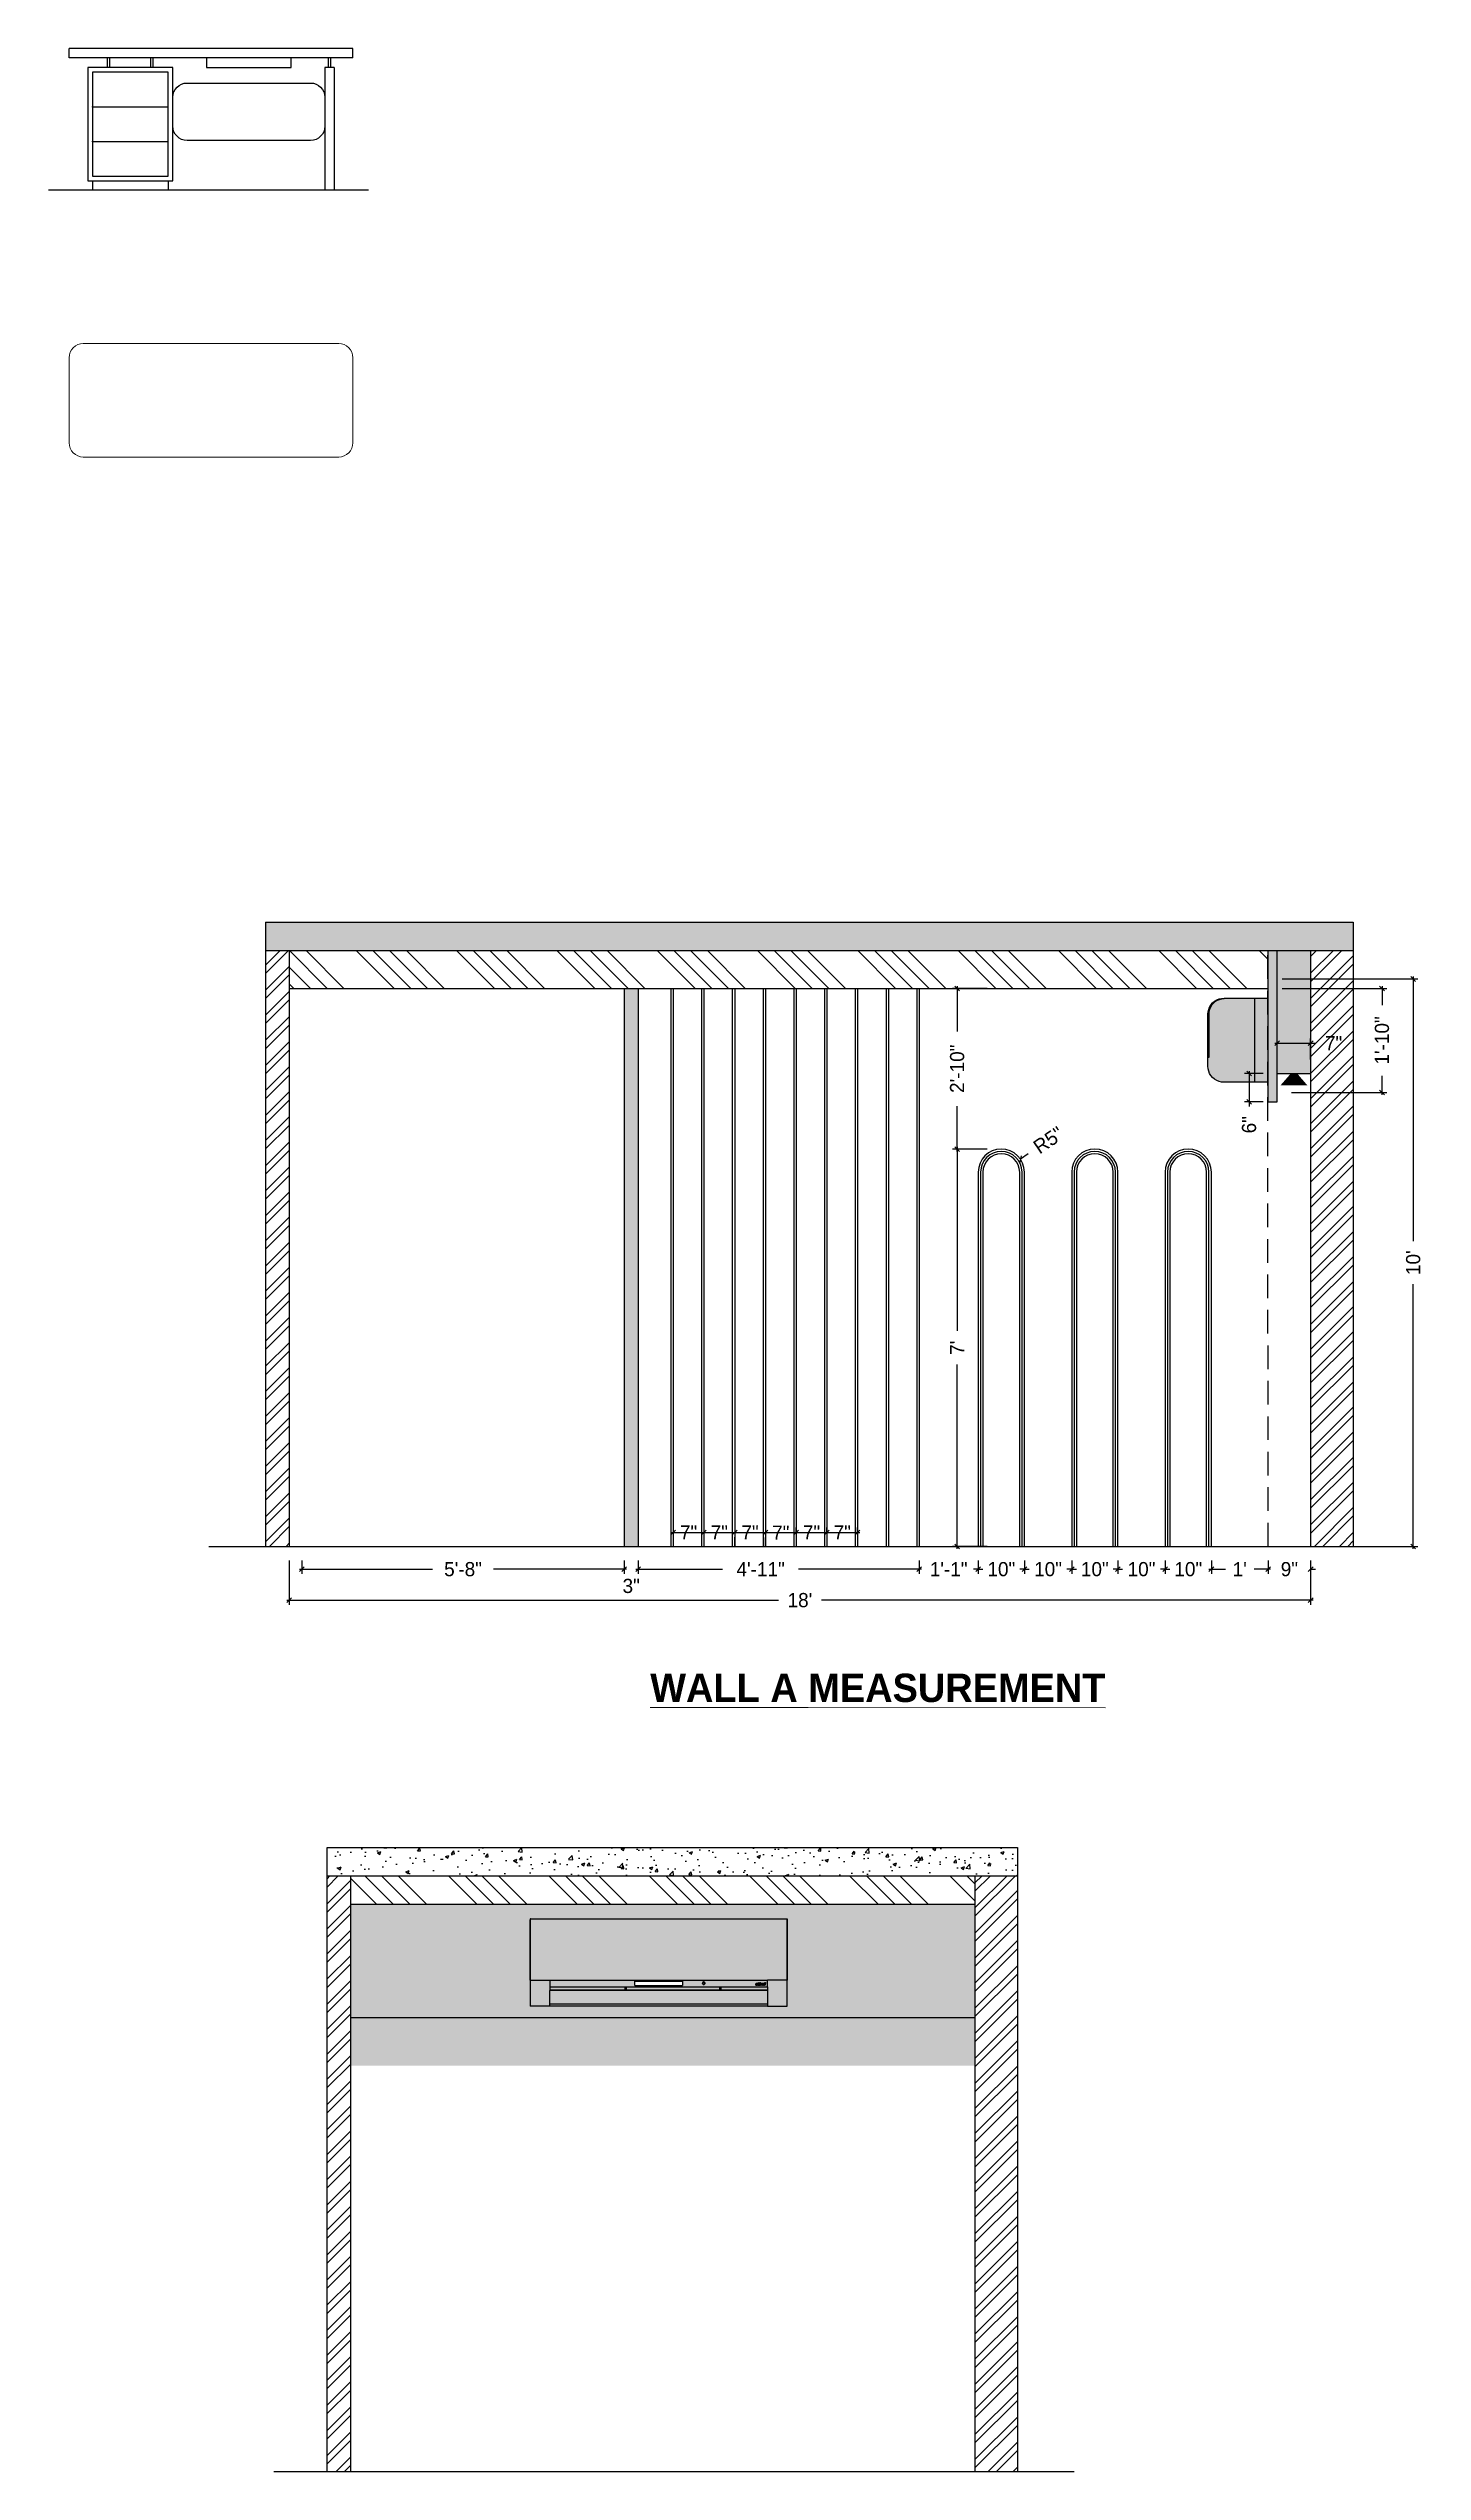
# Model space of a CAD drawing. Header units: inches. Extents: x 12792 to 19925, y -3298 to -817.
# Drawn here: x 16354 to 16645, y -2103 to -1591 of the extents above; entities that cross this region are included whole.
import ezdxf

# ---------------------------------------------------------------- set-up
doc = ezdxf.new("R2010")
doc.units = ezdxf.units.IN
doc.header["$MEASUREMENT"] = 0
doc.linetypes.add('DASHED', pattern=[0.75, 0.5, -0.25])
for name, color, linetype in [('.', 30, 'Continuous'), ('Edges', 7, 'Continuous'), ('IEL-HATCH-002', 7, 'Continuous')]:
    doc.layers.add(name, color=color, linetype=linetype)
doc.styles.add('HEMI', font='stylu.ttf')
doc.dimstyles.new('SMALL', dxfattribs={"dimtxt": 3, "dimasz": 1, "dimexe": 1, "dimexo": 3, "dimgap": 2, "dimtad": 0, "dimdec": 0, "dimzin": 0, "dimdsep": 46, "dimlunit": 4, "dimtxsty": 'HEMI', "dimblk": 'OBLIQUE', "dimcen": 0, "dimdle": 0.5, "dimclrd": 5, "dimclre": 5, "dimclrt": 5, "dimadec": 0, "dimazin": 0, "dimtfac": 1, "dimtdec": 0, "dimtofl": 0, "dimtmove": 0, "dimatfit": 3, "dimfxl": 6, "dimtolj": 1, "dimtzin": 0, "dimlwd": -1, "dimlwe": -1, "dimarcsym": 1})

msp = doc.modelspace()

# ---------------------------------------------------------------- texts
at = {"color": 240, "lineweight": 5, "true_color": 0xe90039, "insert": (16481.57, -1934.4), "char_height": 6, "width": 106.8964, "attachment_point": 1, "rotation": 359.9906, "style": 'HEMI'}
msp.add_mtext('{\\fStylus BT|b1|i0|c0|p34;\\LWALL A MEASUREMENT}', dxfattribs=at)

# ---------------------------------------------------------------- blocks, each defined once
blk = doc.blocks.new('QR')
at = {"layer": 'Edges'}
for p, q in [((-5447.36, -7919.21), (-5447.36, -7919.39)), ((-5447.33, -7919.21), (-5447.36, -7919.21)), ((-5447.36, -7919.39), (-5447.33, -7919.39)), ((-5447.36, -7932.2), (-5447.36, -7919.39)), ((-5447.33, -7919.21), (-5393.04, -7919.21)), ((-5447.33, -7919.39), (-5447.33, -7919.21)), ((-5447.33, -7932.2), (-5447.33, -7919.39)), ((-5393.01, -7919.21), (-5393.04, -7919.21)), ((-5393.04, -7919.21), (-5393.04, -7919.39)), ((-5393.04, -7919.39), (-5393.01, -7919.39)), ((-5393.04, -7919.39), (-5393.04, -7932.2)), ((-5393.01, -7919.21), (-5393.01, -7919.39)), ((-5393.01, -7932.2), (-5393.01, -7919.39)), ((-5447.33, -7932.2), (-5447.36, -7932.2)), ((-5447.36, -7932.2), (-5447.36, -7937.67)), ((-5447.33, -7932.2), (-5443.19, -7932.2)), ((-5443.19, -7932.2), (-5397.18, -7932.2)), ((-5443.19, -7932.2), (-5443.19, -7933.57)), ((-5425.23, -7932.35), (-5415.14, -7932.35)), ((-5425.23, -7933.27), (-5425.23, -7932.35)), ((-5415.14, -7932.35), (-5415.14, -7933.27)), ((-5410.85, -7932.62), (-5410.88, -7932.65)), ((-5410.82, -7932.59), (-5410.85, -7932.62)), ((-5410.83, -7932.65), (-5410.8, -7932.63)), ((-5410.79, -7932.57), (-5410.82, -7932.59)), ((-5410.8, -7932.63), (-5410.77, -7932.61)), ((-5410.75, -7932.56), (-5410.79, -7932.57)), ((-5410.77, -7932.61), (-5410.73, -7932.6)), ((-5410.71, -7932.55), (-5410.75, -7932.56)), ((-5410.73, -7932.6), (-5410.7, -7932.59)), ((-5410.66, -7932.54), (-5410.71, -7932.55)), ((-5410.7, -7932.59), (-5410.66, -7932.58)), ((-5410.62, -7932.55), (-5410.66, -7932.54)), ((-5410.66, -7932.58), (-5410.63, -7932.59)), ((-5410.63, -7932.59), (-5410.59, -7932.6)), ((-5410.58, -7932.56), (-5410.62, -7932.55)), ((-5410.59, -7932.6), (-5410.56, -7932.61)), ((-5410.54, -7932.57), (-5410.58, -7932.56)), ((-5410.56, -7932.61), (-5410.53, -7932.63)), ((-5410.51, -7932.59), (-5410.54, -7932.57)), ((-5410.53, -7932.63), (-5410.5, -7932.65)), ((-5410.47, -7932.62), (-5410.51, -7932.59)), ((-5410.45, -7932.65), (-5410.47, -7932.62)), ((-5397.18, -7933.57), (-5397.18, -7932.2)), ((-5393.04, -7932.2), (-5397.18, -7932.2)), ((-5393.01, -7932.2), (-5393.04, -7932.2)), ((-5393.01, -7937.67), (-5393.01, -7932.2)), ((-5443.19, -7937.67), (-5447.36, -7937.67)), ((-5443.19, -7933.57), (-5427.36, -7933.57)), ((-5443.19, -7933.57), (-5443.19, -7934.31)), ((-5427.36, -7934.31), (-5443.19, -7934.31)), ((-5443.19, -7934.31), (-5443.19, -7934.37)), ((-5397.18, -7934.37), (-5443.19, -7934.37)), ((-5443.19, -7937.14), (-5443.19, -7934.37)), ((-5443.19, -7937.14), (-5397.18, -7937.14)), ((-5443.19, -7937.67), (-5443.19, -7937.14)), ((-5397.18, -7937.67), (-5443.19, -7937.67)), ((-5427.36, -7933.57), (-5427, -7933.57)), ((-5427.36, -7933.57), (-5427.36, -7934.31)), ((-5427, -7934.31), (-5427.36, -7934.31)), ((-5427, -7933.57), (-5407.36, -7933.57)), ((-5427, -7934.31), (-5427, -7933.57)), ((-5407.36, -7934.31), (-5427, -7934.31)), ((-5425.23, -7933.27), (-5415.14, -7933.27)), ((-5410.92, -7932.73), (-5410.93, -7932.77)), ((-5410.93, -7932.77), (-5410.93, -7932.81)), ((-5410.93, -7932.81), (-5410.93, -7932.85)), ((-5410.93, -7932.85), (-5410.92, -7932.9)), ((-5410.9, -7932.69), (-5410.92, -7932.73)), ((-5410.92, -7932.9), (-5410.9, -7932.93)), ((-5410.88, -7932.65), (-5410.9, -7932.69)), ((-5410.9, -7932.93), (-5410.88, -7932.97)), ((-5410.89, -7932.78), (-5410.88, -7932.74)), ((-5410.89, -7932.81), (-5410.89, -7932.78)), ((-5410.89, -7932.85), (-5410.89, -7932.81)), ((-5410.88, -7932.88), (-5410.89, -7932.85)), ((-5410.88, -7932.74), (-5410.87, -7932.71)), ((-5410.87, -7932.92), (-5410.88, -7932.88)), ((-5410.88, -7932.97), (-5410.85, -7933)), ((-5410.87, -7932.71), (-5410.85, -7932.68)), ((-5410.85, -7932.95), (-5410.87, -7932.92)), ((-5410.85, -7932.68), (-5410.83, -7932.65)), ((-5410.83, -7932.97), (-5410.85, -7932.95)), ((-5410.85, -7933), (-5410.82, -7933.03)), ((-5410.8, -7933), (-5410.83, -7932.97)), ((-5410.82, -7933.03), (-5410.79, -7933.05)), ((-5410.77, -7933.01), (-5410.8, -7933)), ((-5410.79, -7933.05), (-5410.75, -7933.07)), ((-5410.73, -7933.03), (-5410.77, -7933.01)), ((-5410.75, -7933.07), (-5410.71, -7933.08)), ((-5410.7, -7933.04), (-5410.73, -7933.03)), ((-5410.71, -7933.08), (-5410.66, -7933.08)), ((-5410.66, -7933.04), (-5410.7, -7933.04)), ((-5410.63, -7933.04), (-5410.66, -7933.04)), ((-5410.66, -7933.08), (-5410.62, -7933.08)), ((-5410.59, -7933.03), (-5410.63, -7933.04)), ((-5410.62, -7933.08), (-5410.58, -7933.07)), ((-5410.56, -7933.01), (-5410.59, -7933.03)), ((-5410.58, -7933.07), (-5410.54, -7933.05)), ((-5410.53, -7933), (-5410.56, -7933.01)), ((-5410.54, -7933.05), (-5410.51, -7933.03)), ((-5410.5, -7932.97), (-5410.53, -7933)), ((-5410.51, -7933.03), (-5410.47, -7933)), ((-5410.5, -7932.65), (-5410.48, -7932.68)), ((-5410.48, -7932.95), (-5410.5, -7932.97)), ((-5410.48, -7932.68), (-5410.46, -7932.71)), ((-5410.46, -7932.92), (-5410.48, -7932.95)), ((-5410.47, -7933), (-5410.45, -7932.97)), ((-5410.46, -7932.71), (-5410.45, -7932.74)), ((-5410.45, -7932.88), (-5410.46, -7932.92)), ((-5410.42, -7932.69), (-5410.45, -7932.65)), ((-5410.45, -7932.74), (-5410.44, -7932.78)), ((-5410.44, -7932.85), (-5410.45, -7932.88)), ((-5410.45, -7932.97), (-5410.42, -7932.93)), ((-5410.44, -7932.78), (-5410.44, -7932.81)), ((-5410.44, -7932.81), (-5410.44, -7932.85)), ((-5410.41, -7932.73), (-5410.42, -7932.69)), ((-5410.42, -7932.93), (-5410.41, -7932.9)), ((-5410.4, -7932.77), (-5410.41, -7932.73)), ((-5410.41, -7932.9), (-5410.4, -7932.85)), ((-5410.4, -7932.81), (-5410.4, -7932.77)), ((-5410.4, -7932.85), (-5410.4, -7932.81)), ((-5407.36, -7933.57), (-5407, -7933.57)), ((-5407.36, -7933.57), (-5407.36, -7934.31)), ((-5407, -7934.31), (-5407.36, -7934.31)), ((-5407, -7933.57), (-5397.18, -7933.57)), ((-5407, -7934.31), (-5407, -7933.57)), ((-5397.18, -7934.31), (-5407, -7934.31)), ((-5399.67, -7933.12), (-5399.66, -7933.1)), ((-5399.67, -7933.14), (-5399.67, -7933.12)), ((-5399.67, -7933.16), (-5399.67, -7933.14)), ((-5399.66, -7933.18), (-5399.67, -7933.16)), ((-5399.66, -7933.08), (-5399.65, -7933.06)), ((-5399.66, -7933.1), (-5399.66, -7933.08)), ((-5399.65, -7933.2), (-5399.66, -7933.18)), ((-5399.65, -7933.06), (-5399.64, -7933.04)), ((-5399.64, -7933.22), (-5399.65, -7933.2)), ((-5399.64, -7933.04), (-5399.62, -7933.03)), ((-5399.62, -7933.24), (-5399.64, -7933.22)), ((-5399.63, -7932.99), (-5399.62, -7932.93)), ((-5399.54, -7932.99), (-5399.63, -7932.99)), ((-5399.62, -7932.92), (-5399.61, -7932.9)), ((-5399.62, -7932.93), (-5399.62, -7932.92)), ((-5399.62, -7933.03), (-5399.6, -7933.02)), ((-5399.61, -7933.25), (-5399.62, -7933.24)), ((-5399.61, -7932.9), (-5399.6, -7932.88)), ((-5399.59, -7933.26), (-5399.61, -7933.25)), ((-5399.6, -7932.88), (-5399.59, -7932.87)), ((-5399.6, -7933.02), (-5399.59, -7933.01)), ((-5399.59, -7932.87), (-5399.58, -7932.86)), ((-5399.59, -7933.01), (-5399.57, -7933)), ((-5399.57, -7933.27), (-5399.59, -7933.26)), ((-5399.58, -7932.86), (-5399.57, -7932.85)), ((-5399.57, -7932.85), (-5399.55, -7932.84)), ((-5399.57, -7933), (-5399.54, -7932.99)), ((-5399.56, -7933.11), (-5399.57, -7933.11)), ((-5399.57, -7933.11), (-5399.57, -7933.12)), ((-5399.57, -7933.12), (-5399.57, -7933.14)), ((-5399.57, -7933.14), (-5399.57, -7933.15)), ((-5399.57, -7933.15), (-5399.57, -7933.15)), ((-5399.57, -7933.15), (-5399.57, -7933.16)), ((-5399.57, -7933.16), (-5399.56, -7933.17)), ((-5399.55, -7933.27), (-5399.57, -7933.27)), ((-5399.55, -7933.09), (-5399.56, -7933.1)), ((-5399.56, -7933.1), (-5399.56, -7933.1)), ((-5399.56, -7933.1), (-5399.56, -7933.11)), ((-5399.56, -7933.17), (-5399.56, -7933.17)), ((-5399.56, -7933.17), (-5399.56, -7933.18)), ((-5399.56, -7933.18), (-5399.55, -7933.18)), ((-5399.55, -7932.84), (-5399.53, -7932.83)), ((-5399.54, -7933.09), (-5399.55, -7933.09)), ((-5399.55, -7933.09), (-5399.55, -7933.09)), ((-5399.55, -7933.18), (-5399.54, -7933.18)), ((-5399.53, -7933.27), (-5399.55, -7933.27)), ((-5399.53, -7932.95), (-5399.54, -7932.96)), ((-5399.54, -7932.96), (-5399.54, -7932.99)), ((-5399.54, -7932.99), (-5399.38, -7932.99)), ((-5399.53, -7933.08), (-5399.54, -7933.08)), ((-5399.54, -7933.08), (-5399.54, -7933.09)), ((-5399.54, -7933.18), (-5399.54, -7933.19)), ((-5399.54, -7933.19), (-5399.53, -7933.19)), ((-5399.53, -7932.83), (-5399.52, -7932.83)), ((-5399.52, -7932.93), (-5399.53, -7932.94)), ((-5399.53, -7932.94), (-5399.53, -7932.94)), ((-5399.53, -7932.94), (-5399.53, -7932.95)), ((-5399.37, -7933.08), (-5399.53, -7933.08)), ((-5399.53, -7933.08), (-5399.53, -7933.08)), ((-5399.53, -7933.19), (-5399.46, -7933.19)), ((-5399.48, -7933.27), (-5399.53, -7933.27)), ((-5399.52, -7932.83), (-5399.5, -7932.83)), ((-5399.52, -7932.93), (-5399.51, -7932.92)), ((-5399.52, -7932.93), (-5399.52, -7932.93)), ((-5399.5, -7932.92), (-5399.51, -7932.92)), ((-5399.51, -7932.92), (-5399.51, -7932.92)), ((-5399.5, -7932.83), (-5399.36, -7932.83)), ((-5399.49, -7932.92), (-5399.5, -7932.92)), ((-5399.5, -7932.92), (-5399.5, -7932.92)), ((-5399.38, -7932.92), (-5399.49, -7932.92)), ((-5399.46, -7933.27), (-5399.48, -7933.27)), ((-5399.46, -7933.19), (-5399.44, -7933.18)), ((-5399.44, -7933.26), (-5399.46, -7933.27)), ((-5399.44, -7933.18), (-5399.43, -7933.18)), ((-5399.42, -7933.26), (-5399.44, -7933.26)), ((-5399.43, -7933.18), (-5399.42, -7933.18)), ((-5399.42, -7933.18), (-5399.41, -7933.17)), ((-5399.4, -7933.24), (-5399.42, -7933.26)), ((-5399.41, -7933.17), (-5399.4, -7933.16)), ((-5399.4, -7933.16), (-5399.39, -7933.15)), ((-5399.39, -7933.23), (-5399.4, -7933.24)), ((-5399.39, -7933.14), (-5399.38, -7933.13)), ((-5399.39, -7933.15), (-5399.39, -7933.14)), ((-5399.39, -7933.27), (-5399.39, -7933.23)), ((-5399.3, -7933.27), (-5399.39, -7933.27)), ((-5399.37, -7932.92), (-5399.38, -7932.92)), ((-5399.38, -7932.99), (-5399.37, -7932.99)), ((-5399.38, -7933.12), (-5399.37, -7933.11)), ((-5399.38, -7933.13), (-5399.38, -7933.12)), ((-5399.36, -7932.92), (-5399.37, -7932.92)), ((-5399.37, -7932.92), (-5399.37, -7932.92)), ((-5399.37, -7932.99), (-5399.36, -7932.98)), ((-5399.37, -7932.99), (-5399.37, -7932.99)), ((-5399.37, -7933.11), (-5399.37, -7933.08)), ((-5399.36, -7932.83), (-5399.34, -7932.83)), ((-5399.35, -7932.93), (-5399.36, -7932.92)), ((-5399.36, -7932.92), (-5399.36, -7932.92)), ((-5399.36, -7932.98), (-5399.36, -7932.98)), ((-5399.36, -7932.98), (-5399.35, -7932.98)), ((-5399.35, -7932.94), (-5399.35, -7932.93)), ((-5399.35, -7932.93), (-5399.35, -7932.93)), ((-5399.34, -7932.95), (-5399.35, -7932.94)), ((-5399.35, -7932.94), (-5399.35, -7932.94)), ((-5399.35, -7932.97), (-5399.35, -7932.96)), ((-5399.35, -7932.96), (-5399.34, -7932.96)), ((-5399.35, -7932.98), (-5399.35, -7932.97)), ((-5399.35, -7932.97), (-5399.35, -7932.97)), ((-5399.34, -7932.83), (-5399.32, -7932.84)), ((-5399.34, -7932.96), (-5399.34, -7932.95)), ((-5399.34, -7932.95), (-5399.34, -7932.95)), ((-5399.32, -7932.84), (-5399.3, -7932.84)), ((-5399.3, -7932.84), (-5399.29, -7932.86)), ((-5399.25, -7932.97), (-5399.3, -7933.27)), ((-5399.29, -7932.86), (-5399.27, -7932.87)), ((-5399.27, -7932.87), (-5399.26, -7932.89)), ((-5399.26, -7932.89), (-5399.25, -7932.91)), ((-5399.25, -7932.91), (-5399.25, -7932.93)), ((-5399.25, -7932.93), (-5399.24, -7932.95)), ((-5399.24, -7932.95), (-5399.25, -7932.97)), ((-5399.21, -7932.92), (-5399.2, -7932.83)), ((-5399.14, -7932.92), (-5399.21, -7932.92)), ((-5399.2, -7932.83), (-5399.13, -7932.83)), ((-5399.18, -7933.17), (-5399.14, -7932.92)), ((-5399.18, -7933.19), (-5399.18, -7933.17)), ((-5399.18, -7933.2), (-5399.18, -7933.19)), ((-5399.18, -7933.22), (-5399.18, -7933.2)), ((-5399.17, -7933.23), (-5399.18, -7933.22)), ((-5399.16, -7933.24), (-5399.17, -7933.23)), ((-5399.16, -7933.24), (-5399.15, -7933.25)), ((-5399.14, -7933.26), (-5399.15, -7933.25)), ((-5399.13, -7933.27), (-5399.14, -7933.26)), ((-5399.13, -7932.83), (-5399.1, -7932.68)), ((-5399.11, -7933.27), (-5399.13, -7933.27)), ((-5399.1, -7933.27), (-5399.11, -7933.27)), ((-5399.1, -7932.68), (-5399.01, -7932.68)), ((-5398.99, -7933.27), (-5399.1, -7933.27)), ((-5399.04, -7932.92), (-5399.08, -7933.16)), ((-5399.08, -7933.16), (-5399.08, -7933.17)), ((-5399.08, -7933.16), (-5399.08, -7933.16)), ((-5399.08, -7933.17), (-5399.08, -7933.17)), ((-5399.08, -7933.17), (-5399.08, -7933.17)), ((-5399.08, -7933.17), (-5399.07, -7933.18)), ((-5399.07, -7933.18), (-5399.07, -7933.18)), ((-5399.07, -7933.18), (-5399.07, -7933.18)), ((-5399.07, -7933.18), (-5399.06, -7933.18)), ((-5399.06, -7933.18), (-5399.06, -7933.19)), ((-5399.06, -7933.19), (-5399.06, -7933.19)), ((-5399.06, -7933.19), (-5398.99, -7933.19)), ((-5398.86, -7932.92), (-5399.04, -7932.92)), ((-5399.01, -7932.68), (-5399.03, -7932.83)), ((-5399.03, -7932.83), (-5398.85, -7932.83)), ((-5398.99, -7933.19), (-5398.98, -7933.19)), ((-5398.97, -7933.27), (-5398.99, -7933.27)), ((-5398.98, -7933.19), (-5398.98, -7933.18)), ((-5398.98, -7933.18), (-5398.98, -7933.18)), ((-5398.98, -7933.18), (-5398.97, -7933.18)), ((-5398.97, -7933.18), (-5398.97, -7933.17)), ((-5398.97, -7933.17), (-5398.96, -7933.17)), ((-5398.97, -7933.18), (-5398.97, -7933.18)), ((-5398.97, -7933.18), (-5398.97, -7933.18)), ((-5398.97, -7933.18), (-5398.97, -7933.18)), ((-5398.96, -7933.27), (-5398.97, -7933.27)), ((-5398.96, -7933.17), (-5398.96, -7933.11)), ((-5398.96, -7933.11), (-5398.86, -7933.11)), ((-5398.96, -7933.17), (-5398.96, -7933.17)), ((-5398.94, -7933.26), (-5398.96, -7933.27)), ((-5398.93, -7933.26), (-5398.94, -7933.26)), ((-5398.91, -7933.25), (-5398.93, -7933.26)), ((-5398.9, -7933.23), (-5398.91, -7933.25)), ((-5398.89, -7933.22), (-5398.9, -7933.23)), ((-5398.88, -7933.21), (-5398.89, -7933.22)), ((-5398.87, -7933.17), (-5398.88, -7933.19)), ((-5398.88, -7933.19), (-5398.88, -7933.21)), ((-5398.86, -7933.11), (-5398.87, -7933.17)), ((-5398.86, -7933.27), (-5398.78, -7932.83)), ((-5398.85, -7932.83), (-5398.86, -7932.92)), ((-5398.76, -7933.27), (-5398.86, -7933.27)), ((-5398.78, -7932.83), (-5398.69, -7932.83)), ((-5398.77, -7932.72), (-5398.76, -7932.71)), ((-5398.77, -7932.73), (-5398.77, -7932.72)), ((-5398.77, -7932.74), (-5398.77, -7932.73)), ((-5398.76, -7932.75), (-5398.77, -7932.74)), ((-5398.76, -7932.7), (-5398.75, -7932.69)), ((-5398.76, -7932.71), (-5398.76, -7932.7)), ((-5398.76, -7932.71), (-5398.76, -7932.71)), ((-5398.76, -7932.76), (-5398.76, -7932.75)), ((-5398.75, -7932.77), (-5398.76, -7932.76)), ((-5398.76, -7932.76), (-5398.76, -7932.76)), ((-5398.69, -7932.83), (-5398.76, -7933.27)), ((-5398.75, -7932.69), (-5398.75, -7932.69)), ((-5398.75, -7932.69), (-5398.74, -7932.69)), ((-5398.75, -7932.69), (-5398.75, -7932.69)), ((-5398.74, -7932.78), (-5398.75, -7932.77)), ((-5398.74, -7932.69), (-5398.74, -7932.68)), ((-5398.74, -7932.68), (-5398.73, -7932.68)), ((-5398.73, -7932.78), (-5398.74, -7932.78)), ((-5398.74, -7932.78), (-5398.74, -7932.78)), ((-5398.72, -7932.68), (-5398.73, -7932.68)), ((-5398.73, -7932.68), (-5398.73, -7932.68)), ((-5398.72, -7932.79), (-5398.73, -7932.78)), ((-5398.72, -7932.68), (-5398.72, -7932.68)), ((-5398.72, -7932.68), (-5398.71, -7932.68)), ((-5398.71, -7932.79), (-5398.72, -7932.79)), ((-5398.71, -7932.68), (-5398.7, -7932.68)), ((-5398.7, -7932.79), (-5398.71, -7932.79)), ((-5398.7, -7932.68), (-5398.7, -7932.68)), ((-5398.7, -7932.68), (-5398.69, -7932.68)), ((-5398.7, -7932.68), (-5398.7, -7932.68)), ((-5398.69, -7932.78), (-5398.7, -7932.79)), ((-5398.69, -7932.68), (-5398.68, -7932.69)), ((-5398.68, -7932.78), (-5398.69, -7932.78)), ((-5398.69, -7932.78), (-5398.69, -7932.78)), ((-5398.68, -7932.69), (-5398.68, -7932.69)), ((-5398.68, -7932.69), (-5398.67, -7932.69)), ((-5398.67, -7932.77), (-5398.68, -7932.78)), ((-5398.67, -7932.69), (-5398.67, -7932.7)), ((-5398.67, -7932.7), (-5398.66, -7932.71)), ((-5398.66, -7932.76), (-5398.67, -7932.76)), ((-5398.67, -7932.76), (-5398.67, -7932.77)), ((-5398.58, -7933.27), (-5398.67, -7932.83)), ((-5398.67, -7932.83), (-5398.57, -7932.83)), ((-5398.66, -7932.71), (-5398.66, -7932.71)), ((-5398.66, -7932.71), (-5398.66, -7932.72)), ((-5398.66, -7932.72), (-5398.66, -7932.73)), ((-5398.66, -7932.73), (-5398.66, -7932.74)), ((-5398.66, -7932.74), (-5398.66, -7932.75)), ((-5398.66, -7932.75), (-5398.66, -7932.76)), ((-5398.47, -7933.27), (-5398.58, -7933.27)), ((-5398.57, -7932.83), (-5398.51, -7933.13)), ((-5398.51, -7933.13), (-5398.35, -7932.83)), ((-5398.24, -7932.83), (-5398.47, -7933.27)), ((-5398.35, -7932.83), (-5398.24, -7932.83)), ((-5398.28, -7933.11), (-5398.25, -7932.94)), ((-5398.28, -7933.14), (-5398.28, -7933.11)), ((-5398.28, -7933.16), (-5398.28, -7933.14)), ((-5398.27, -7933.19), (-5398.28, -7933.16)), ((-5398.26, -7933.21), (-5398.27, -7933.19)), ((-5398.25, -7933.23), (-5398.26, -7933.21)), ((-5398.25, -7932.94), (-5398.24, -7932.91)), ((-5398.23, -7933.25), (-5398.25, -7933.23)), ((-5398.24, -7932.91), (-5398.22, -7932.88)), ((-5398.21, -7933.26), (-5398.23, -7933.25)), ((-5398.22, -7932.88), (-5398.19, -7932.85)), ((-5398.18, -7933.27), (-5398.21, -7933.26)), ((-5398.19, -7932.85), (-5398.16, -7932.84)), ((-5398.18, -7933.09), (-5398.18, -7933.12)), ((-5398.18, -7933.12), (-5398.18, -7933.13)), ((-5398.18, -7933.13), (-5398.18, -7933.14)), ((-5398.18, -7933.14), (-5398.18, -7933.15)), ((-5398.18, -7933.15), (-5398.18, -7933.16)), ((-5398.18, -7933.16), (-5398.17, -7933.17)), ((-5398.16, -7933.28), (-5398.18, -7933.27)), ((-5397.88, -7933.08), (-5398.17, -7933.08)), ((-5398.17, -7933.17), (-5398.16, -7933.17)), ((-5398.16, -7932.84), (-5398.12, -7932.83)), ((-5398.15, -7932.96), (-5398.16, -7932.98)), ((-5398.16, -7932.98), (-5398.16, -7932.99)), ((-5398.16, -7932.98), (-5398.16, -7932.98)), ((-5398.16, -7932.99), (-5398.16, -7932.99)), ((-5398.16, -7932.99), (-5398.16, -7932.99)), ((-5398.16, -7932.99), (-5398.16, -7932.99)), ((-5398.16, -7932.99), (-5398.16, -7932.99)), ((-5398.16, -7932.99), (-5398.15, -7932.99)), ((-5398.16, -7933.17), (-5398.15, -7933.18)), ((-5398.13, -7933.28), (-5398.16, -7933.28)), ((-5398.14, -7932.95), (-5398.15, -7932.96)), ((-5398.15, -7932.99), (-5398.15, -7933)), ((-5398.15, -7933), (-5398.15, -7933)), ((-5398.15, -7933), (-5398.15, -7933)), ((-5398.15, -7933), (-5397.99, -7933)), ((-5398.15, -7933.18), (-5398.14, -7933.18)), ((-5398.12, -7932.93), (-5398.14, -7932.95)), ((-5398.14, -7933.18), (-5398.13, -7933.18)), ((-5398.13, -7933.18), (-5398.12, -7933.19)), ((-5398.05, -7933.28), (-5398.13, -7933.28)), ((-5398.12, -7932.83), (-5397.99, -7932.83)), ((-5398.1, -7932.92), (-5398.12, -7932.93)), ((-5398.12, -7933.19), (-5398.06, -7933.19)), ((-5398.08, -7932.92), (-5398.1, -7932.92)), ((-5398.01, -7932.92), (-5398.08, -7932.92)), ((-5398.06, -7933.19), (-5398.05, -7933.19)), ((-5398.05, -7933.19), (-5398.04, -7933.18)), ((-5398.03, -7933.28), (-5398.05, -7933.28)), ((-5398.04, -7933.18), (-5398.04, -7933.18)), ((-5398.04, -7933.18), (-5398.03, -7933.18)), ((-5398.03, -7933.18), (-5398.02, -7933.17)), ((-5398.01, -7933.27), (-5398.03, -7933.28)), ((-5398.02, -7933.17), (-5398.01, -7933.16)), ((-5398.02, -7933.17), (-5398.02, -7933.17)), ((-5398, -7932.92), (-5398.01, -7932.92)), ((-5398.01, -7933.15), (-5398, -7933.14)), ((-5398.01, -7933.16), (-5398.01, -7933.15)), ((-5397.99, -7933.26), (-5398.01, -7933.27)), ((-5397.99, -7932.92), (-5398, -7932.92)), ((-5398, -7932.92), (-5398, -7932.92)), ((-5398, -7933.14), (-5398, -7933.11)), ((-5398, -7933.11), (-5397.9, -7933.11)), ((-5398, -7933.14), (-5398, -7933.14)), ((-5397.99, -7932.83), (-5397.97, -7932.83)), ((-5397.98, -7932.93), (-5397.99, -7932.92)), ((-5397.99, -7933), (-5397.98, -7932.99)), ((-5397.99, -7933), (-5397.99, -7933)), ((-5397.99, -7933), (-5397.99, -7933)), ((-5397.97, -7933.25), (-5397.99, -7933.26)), ((-5397.97, -7932.94), (-5397.98, -7932.93)), ((-5397.98, -7932.93), (-5397.98, -7932.93)), ((-5397.98, -7932.99), (-5397.98, -7932.99)), ((-5397.98, -7932.99), (-5397.98, -7932.99)), ((-5397.98, -7932.99), (-5397.98, -7932.99)), ((-5397.98, -7932.99), (-5397.97, -7932.99)), ((-5397.97, -7932.83), (-5397.95, -7932.84)), ((-5397.97, -7932.95), (-5397.97, -7932.94)), ((-5397.97, -7932.94), (-5397.97, -7932.94)), ((-5397.97, -7932.96), (-5397.97, -7932.95)), ((-5397.97, -7932.98), (-5397.97, -7932.96)), ((-5397.97, -7932.96), (-5397.97, -7932.96)), ((-5397.97, -7932.99), (-5397.97, -7932.98)), ((-5397.97, -7932.98), (-5397.97, -7932.98)), ((-5397.97, -7932.98), (-5397.97, -7932.98)), ((-5397.96, -7933.24), (-5397.97, -7933.25)), ((-5397.94, -7933.23), (-5397.96, -7933.24)), ((-5397.95, -7932.84), (-5397.93, -7932.85)), ((-5397.93, -7933.21), (-5397.94, -7933.23)), ((-5397.93, -7932.85), (-5397.91, -7932.86)), ((-5397.92, -7933.19), (-5397.93, -7933.21)), ((-5397.91, -7933.17), (-5397.92, -7933.19)), ((-5397.9, -7932.87), (-5397.91, -7932.86)), ((-5397.9, -7933.11), (-5397.91, -7933.15)), ((-5397.91, -7933.15), (-5397.91, -7933.17)), ((-5397.9, -7932.87), (-5397.88, -7932.89)), ((-5397.88, -7932.89), (-5397.87, -7932.91)), ((-5397.87, -7932.97), (-5397.88, -7933.08)), ((-5397.87, -7932.91), (-5397.87, -7932.93)), ((-5397.87, -7932.93), (-5397.87, -7932.95)), ((-5397.87, -7932.95), (-5397.87, -7932.97)), ((-5397.82, -7933.2), (-5397.81, -7933.19)), ((-5397.82, -7933.21), (-5397.82, -7933.2)), ((-5397.82, -7933.2), (-5397.82, -7933.2)), ((-5397.82, -7933.22), (-5397.82, -7933.21)), ((-5397.82, -7933.23), (-5397.82, -7933.22)), ((-5397.82, -7933.24), (-5397.82, -7933.23)), ((-5397.82, -7933.25), (-5397.82, -7933.24)), ((-5397.81, -7933.25), (-5397.82, -7933.25)), ((-5397.81, -7933.19), (-5397.81, -7933.18)), ((-5397.81, -7933.18), (-5397.81, -7933.18)), ((-5397.81, -7933.18), (-5397.8, -7933.18)), ((-5397.81, -7933.26), (-5397.81, -7933.25)), ((-5397.8, -7933.27), (-5397.81, -7933.26)), ((-5397.8, -7933.12), (-5397.73, -7932.68)), ((-5397.7, -7933.12), (-5397.8, -7933.12)), ((-5397.8, -7933.18), (-5397.79, -7933.17)), ((-5397.8, -7933.18), (-5397.8, -7933.18)), ((-5397.79, -7933.27), (-5397.8, -7933.27)), ((-5397.79, -7933.17), (-5397.79, -7933.17)), ((-5397.79, -7933.17), (-5397.78, -7933.17)), ((-5397.78, -7933.27), (-5397.79, -7933.27)), ((-5397.78, -7933.17), (-5397.78, -7933.17)), ((-5397.78, -7933.17), (-5397.77, -7933.17)), ((-5397.78, -7933.28), (-5397.78, -7933.27)), ((-5397.77, -7933.28), (-5397.78, -7933.28)), ((-5397.77, -7933.17), (-5397.76, -7933.17)), ((-5397.77, -7933.17), (-5397.77, -7933.17)), ((-5397.76, -7933.28), (-5397.77, -7933.28)), ((-5397.76, -7933.17), (-5397.75, -7933.17)), ((-5397.75, -7933.27), (-5397.76, -7933.28)), ((-5397.75, -7933.17), (-5397.75, -7933.17)), ((-5397.75, -7933.17), (-5397.74, -7933.17)), ((-5397.74, -7933.27), (-5397.75, -7933.27)), ((-5397.74, -7933.17), (-5397.73, -7933.18)), ((-5397.73, -7933.27), (-5397.74, -7933.27)), ((-5397.73, -7932.68), (-5397.63, -7932.68)), ((-5397.73, -7933.18), (-5397.73, -7933.18)), ((-5397.73, -7933.18), (-5397.72, -7933.19)), ((-5397.73, -7933.18), (-5397.73, -7933.18)), ((-5397.72, -7933.25), (-5397.73, -7933.26)), ((-5397.73, -7933.26), (-5397.73, -7933.27)), ((-5397.72, -7933.19), (-5397.72, -7933.2)), ((-5397.72, -7933.2), (-5397.72, -7933.2)), ((-5397.72, -7933.2), (-5397.71, -7933.21)), ((-5397.71, -7933.23), (-5397.72, -7933.24)), ((-5397.72, -7933.24), (-5397.72, -7933.25)), ((-5397.72, -7933.25), (-5397.72, -7933.25)), ((-5397.71, -7933.21), (-5397.71, -7933.22)), ((-5397.71, -7933.22), (-5397.71, -7933.23)), ((-5397.63, -7932.68), (-5397.7, -7933.12)), ((-5397.18, -7933.57), (-5397.18, -7934.31)), ((-5397.18, -7934.37), (-5397.18, -7934.31)), ((-5397.18, -7934.37), (-5397.18, -7937.14)), ((-5397.18, -7937.14), (-5397.18, -7937.67)), ((-5397.18, -7937.67), (-5393.01, -7937.67))]:
    blk.add_line(p, q, dxfattribs=at)
blk = doc.blocks.new('REG')
at = {"layer": 'IEL-HATCH-002', "true_color": 0x000000, "transparency": 33554687}
h = blk.add_hatch(color=18, dxfattribs=at)
h.dxf.hatch_style = 1
h.set_gradient(color1=(128, 128, 128), name='CYLINDER')
h.paths.add_polyline_path([(-5393.04, -7919.39), (-5393.04, -7919.21), (-5447.33, -7919.21), (-5447.33, -7919.39), (-5447.33, -7932.2), (-5443.19, -7932.2), (-5397.18, -7932.2), (-5393.04, -7932.2)])
h.paths.add_polyline_path([(-5443.19, -7934.37), (-5443.19, -7934.31), (-5443.19, -7933.57), (-5443.19, -7932.2), (-5447.33, -7932.2), (-5447.36, -7932.2), (-5447.36, -7937.67), (-5443.19, -7937.67), (-5443.19, -7937.14)])
h.paths.add_polyline_path([(-5397.18, -7934.37), (-5443.19, -7934.37), (-5443.19, -7937.14), (-5397.18, -7937.14)])
h.paths.add_polyline_path([(-5393.01, -7932.2), (-5393.04, -7932.2), (-5397.18, -7932.2), (-5397.18, -7933.57), (-5397.18, -7934.31), (-5397.18, -7934.37), (-5397.18, -7937.14), (-5397.18, -7937.67), (-5393.01, -7937.67)])
h.paths.add_polyline_path([(-5397.18, -7932.2), (-5443.19, -7932.2), (-5443.19, -7933.57), (-5443.19, -7934.31), (-5443.19, -7934.37), (-5397.18, -7934.37), (-5397.18, -7934.31), (-5397.18, -7933.57)])
h.paths.add_polyline_path([(-5427.36, -7933.57), (-5427, -7933.57), (-5407.36, -7933.57), (-5407, -7933.57), (-5407, -7934.31), (-5407.36, -7934.31), (-5427, -7934.31), (-5427.36, -7934.31)], flags=16)
h.paths.add_polyline_path([(-5425.23, -7932.35), (-5415.14, -7932.35), (-5415.14, -7933.27), (-5425.23, -7933.27)], flags=16)
h.paths.add_polyline_path([(-5410.93, -7932.75), (-5410.9, -7932.67), (-5410.84, -7932.61), (-5410.77, -7932.56), (-5410.69, -7932.54), (-5410.6, -7932.55), (-5410.52, -7932.58), (-5410.46, -7932.64), (-5410.41, -7932.71), (-5410.39, -7932.79), (-5410.4, -7932.88), (-5410.43, -7932.95), (-5410.49, -7933.02), (-5410.56, -7933.06), (-5410.64, -7933.08), (-5410.73, -7933.08), (-5410.81, -7933.04), (-5410.87, -7932.99), (-5410.91, -7932.92), (-5410.93, -7932.83)], flags=16)
h.paths.add_polyline_path([(-5410.93, -7932.88), (-5410.9, -7932.95), (-5410.84, -7933.02), (-5410.77, -7933.06), (-5410.69, -7933.08), (-5410.6, -7933.08), (-5410.52, -7933.04), (-5410.46, -7932.99), (-5410.41, -7932.92), (-5410.39, -7932.83), (-5410.4, -7932.75), (-5410.43, -7932.67), (-5410.49, -7932.61), (-5410.56, -7932.56), (-5410.64, -7932.54), (-5410.73, -7932.55), (-5410.81, -7932.58), (-5410.87, -7932.64), (-5410.91, -7932.71), (-5410.93, -7932.79)], flags=16)
h.paths.add_polyline_path([(-5410.89, -7932.76), (-5410.86, -7932.69), (-5410.81, -7932.64), (-5410.75, -7932.6), (-5410.68, -7932.58), (-5410.61, -7932.59), (-5410.54, -7932.62), (-5410.49, -7932.66), (-5410.45, -7932.72), (-5410.44, -7932.79), (-5410.44, -7932.87), (-5410.47, -7932.93), (-5410.52, -7932.99), (-5410.58, -7933.02), (-5410.65, -7933.04), (-5410.72, -7933.04), (-5410.78, -7933.01), (-5410.84, -7932.96), (-5410.88, -7932.9), (-5410.89, -7932.83)], flags=0)
h.paths.add_polyline_path([(-5410.89, -7932.87), (-5410.86, -7932.93), (-5410.81, -7932.99), (-5410.75, -7933.02), (-5410.68, -7933.04), (-5410.61, -7933.04), (-5410.54, -7933.01), (-5410.49, -7932.96), (-5410.45, -7932.9), (-5410.44, -7932.83), (-5410.44, -7932.76), (-5410.47, -7932.69), (-5410.52, -7932.64), (-5410.58, -7932.6), (-5410.65, -7932.58), (-5410.72, -7932.59), (-5410.78, -7932.62), (-5410.84, -7932.66), (-5410.88, -7932.72), (-5410.89, -7932.79)], flags=0)
h.paths.add_polyline_path([(-5399.54, -7932.99), (-5399.54, -7932.99), (-5399.54, -7932.99)], flags=16)
h.paths.add_polyline_path([(-5399.6, -7933.02), (-5399.62, -7933.03), (-5399.64, -7933.04), (-5399.65, -7933.06), (-5399.66, -7933.08), (-5399.66, -7933.1), (-5399.67, -7933.12), (-5399.67, -7933.14), (-5399.67, -7933.16), (-5399.66, -7933.18), (-5399.65, -7933.2), (-5399.64, -7933.22), (-5399.62, -7933.24), (-5399.61, -7933.25), (-5399.59, -7933.26), (-5399.57, -7933.27), (-5399.55, -7933.27), (-5399.53, -7933.27), (-5399.48, -7933.27), (-5399.46, -7933.27), (-5399.44, -7933.26), (-5399.42, -7933.26), (-5399.4, -7933.24), (-5399.39, -7933.23), (-5399.39, -7933.27), (-5399.3, -7933.27), (-5399.25, -7932.97), (-5399.24, -7932.95), (-5399.25, -7932.93), (-5399.25, -7932.91), (-5399.26, -7932.89), (-5399.27, -7932.87), (-5399.29, -7932.86), (-5399.3, -7932.84), (-5399.32, -7932.84), (-5399.34, -7932.83), (-5399.36, -7932.83), (-5399.5, -7932.83), (-5399.52, -7932.83), (-5399.53, -7932.83), (-5399.55, -7932.84), (-5399.57, -7932.85), (-5399.58, -7932.86), (-5399.59, -7932.87), (-5399.6, -7932.88), (-5399.61, -7932.9), (-5399.62, -7932.92), (-5399.62, -7932.93), (-5399.61, -7932.9), (-5399.58, -7932.86), (-5399.53, -7932.83), (-5399.5, -7932.83), (-5399.35, -7932.83), (-5399.3, -7932.84), (-5399.26, -7932.89), (-5399.24, -7932.94), (-5399.25, -7932.97), (-5399.3, -7933.27), (-5399.39, -7933.27), (-5399.39, -7933.23), (-5399.44, -7933.27), (-5399.48, -7933.27), (-5399.54, -7933.27), (-5399.59, -7933.26), (-5399.64, -7933.22), (-5399.67, -7933.16), (-5399.67, -7933.1), (-5399.64, -7933.04), (-5399.6, -7933.01), (-5399.59, -7933.01)], flags=16)
h.paths.add_polyline_path([(-5399.56, -7933.1), (-5399.54, -7933.08), (-5399.37, -7933.08), (-5399.38, -7933.13), (-5399.4, -7933.17), (-5399.44, -7933.19), (-5399.55, -7933.19), (-5399.57, -7933.15)], flags=16)
h.paths.add_polyline_path([(-5399.54, -7933.08), (-5399.56, -7933.09), (-5399.57, -7933.11), (-5399.56, -7933.09)], flags=0)
h.paths.add_polyline_path([(-5399.57, -7933.16), (-5399.56, -7933.18), (-5399.54, -7933.19), (-5399.56, -7933.18)], flags=0)
h.paths.add_polyline_path([(-5399.36, -7932.92), (-5399.34, -7932.96), (-5399.35, -7932.97), (-5399.35, -7932.97), (-5399.35, -7932.96), (-5399.34, -7932.96), (-5399.34, -7932.95), (-5399.34, -7932.95), (-5399.35, -7932.94), (-5399.35, -7932.94), (-5399.35, -7932.93), (-5399.35, -7932.93), (-5399.36, -7932.92), (-5399.36, -7932.92), (-5399.37, -7932.92), (-5399.37, -7932.92), (-5399.38, -7932.92), (-5399.49, -7932.92), (-5399.5, -7932.92), (-5399.5, -7932.92), (-5399.51, -7932.92), (-5399.53, -7932.93), (-5399.53, -7932.95), (-5399.52, -7932.92), (-5399.49, -7932.92)], flags=16)
h.paths.add_polyline_path([(-5399.44, -7933.18), (-5399.42, -7933.18), (-5399.41, -7933.17), (-5399.43, -7933.18)], flags=0)
h.paths.add_polyline_path([(-5399.21, -7932.92), (-5399.2, -7932.83), (-5399.13, -7932.83), (-5399.1, -7932.68), (-5399.01, -7932.68), (-5399.03, -7932.83), (-5398.85, -7932.83), (-5398.86, -7932.92), (-5399.04, -7932.92), (-5399.08, -7933.16), (-5399.08, -7933.16), (-5399.08, -7933.17), (-5399.08, -7933.17), (-5399.08, -7933.17), (-5399.07, -7933.18), (-5399.07, -7933.18), (-5399.07, -7933.18), (-5399.06, -7933.18), (-5399.06, -7933.19), (-5399.06, -7933.19), (-5398.99, -7933.19), (-5398.98, -7933.19), (-5398.98, -7933.18), (-5398.98, -7933.18), (-5398.97, -7933.18), (-5398.97, -7933.18), (-5398.97, -7933.18), (-5398.97, -7933.18), (-5398.97, -7933.17), (-5398.96, -7933.17), (-5398.96, -7933.17), (-5398.96, -7933.11), (-5398.86, -7933.11), (-5398.88, -7933.19), (-5398.9, -7933.24), (-5398.94, -7933.27), (-5398.98, -7933.27), (-5399.12, -7933.27), (-5399.15, -7933.26), (-5399.18, -7933.22), (-5399.19, -7933.18), (-5399.14, -7932.92)], flags=16)
h.paths.add_polyline_path([(-5399.18, -7933.22), (-5399.17, -7933.24), (-5399.15, -7933.25), (-5399.18, -7933.23)], flags=0)
h.paths.add_polyline_path([(-5398.94, -7933.26), (-5398.92, -7933.25), (-5398.9, -7933.23), (-5398.88, -7933.21), (-5398.88, -7933.19), (-5398.89, -7933.22), (-5398.93, -7933.26)], flags=0)
h.paths.add_polyline_path([(-5398.86, -7933.27), (-5398.78, -7932.83), (-5398.69, -7932.83), (-5398.57, -7932.83), (-5398.51, -7933.13), (-5398.35, -7932.83), (-5398.24, -7932.83), (-5398.47, -7933.27), (-5398.58, -7933.27), (-5398.67, -7932.83), (-5398.69, -7932.83), (-5398.76, -7933.27)], flags=16)
h.paths.add_polyline_path([(-5398.75, -7932.69), (-5398.71, -7932.67), (-5398.67, -7932.69), (-5398.65, -7932.73), (-5398.67, -7932.77), (-5398.71, -7932.79), (-5398.75, -7932.77), (-5398.77, -7932.73)], flags=16)
h.paths.add_polyline_path([(-5398.76, -7932.7), (-5398.72, -7932.67), (-5398.7, -7932.68), (-5398.71, -7932.68), (-5398.72, -7932.68), (-5398.72, -7932.68), (-5398.75, -7932.68), (-5398.76, -7932.7), (-5398.74, -7932.68), (-5398.69, -7932.68), (-5398.66, -7932.71), (-5398.66, -7932.76), (-5398.69, -7932.79), (-5398.74, -7932.78), (-5398.77, -7932.75)], flags=16)
h.paths.add_polyline_path([(-5398.77, -7932.74), (-5398.76, -7932.77), (-5398.74, -7932.78), (-5398.76, -7932.76)], flags=0)
h.paths.add_polyline_path([(-5398.7, -7932.79), (-5398.68, -7932.78), (-5398.67, -7932.76), (-5398.68, -7932.78)], flags=0)
h.paths.add_polyline_path([(-5398.68, -7932.69), (-5398.66, -7932.7), (-5398.66, -7932.72), (-5398.66, -7932.7)], flags=0)
h.paths.add_polyline_path([(-5398.28, -7933.11), (-5398.25, -7932.92), (-5398.21, -7932.86), (-5398.14, -7932.83), (-5397.98, -7932.83), (-5397.93, -7932.84), (-5397.88, -7932.89), (-5397.87, -7932.94), (-5397.87, -7932.97), (-5397.88, -7933.08), (-5398.18, -7933.08), (-5398.18, -7933.12), (-5398.18, -7933.13), (-5398.18, -7933.14), (-5398.18, -7933.15), (-5398.18, -7933.16), (-5398.17, -7933.17), (-5398.16, -7933.17), (-5398.15, -7933.18), (-5398.14, -7933.18), (-5398.13, -7933.18), (-5398.12, -7933.19), (-5398.06, -7933.19), (-5398.05, -7933.19), (-5398.04, -7933.18), (-5398.04, -7933.18), (-5398.03, -7933.18), (-5398.02, -7933.17), (-5398.02, -7933.17), (-5398.01, -7933.16), (-5398.01, -7933.15), (-5398, -7933.14), (-5398, -7933.14), (-5398, -7933.11), (-5397.9, -7933.11), (-5397.91, -7933.17), (-5397.93, -7933.21), (-5397.97, -7933.26), (-5398.02, -7933.27), (-5398.05, -7933.28), (-5398.15, -7933.28), (-5398.19, -7933.27), (-5398.24, -7933.24), (-5398.27, -7933.2), (-5398.29, -7933.15)], flags=16)
h.paths.add_polyline_path([(-5398.14, -7932.94), (-5398.09, -7932.92), (-5397.99, -7932.92), (-5397.97, -7932.95), (-5397.97, -7933), (-5398.17, -7933)], flags=0)
h.paths.add_polyline_path([(-5398.12, -7932.93), (-5398.11, -7932.93), (-5398.15, -7932.96), (-5398.16, -7932.97)], flags=0)
h.paths.add_polyline_path([(-5398, -7933.27), (-5397.97, -7933.25), (-5397.95, -7933.23), (-5397.92, -7933.19), (-5397.91, -7933.18), (-5397.94, -7933.23), (-5397.99, -7933.27)], flags=16)
h.paths.add_polyline_path([(-5398, -7932.92), (-5397.98, -7932.92), (-5397.97, -7932.94), (-5397.98, -7932.92)], flags=0)
h.paths.add_polyline_path([(-5397.88, -7932.89), (-5397.9, -7932.86), (-5397.95, -7932.83), (-5397.96, -7932.83), (-5397.91, -7932.86), (-5397.87, -7932.91), (-5397.87, -7932.92)], flags=0)
h.paths.add_polyline_path([(-5397.81, -7933.18), (-5397.77, -7933.16), (-5397.73, -7933.18), (-5397.71, -7933.22), (-5397.73, -7933.26), (-5397.77, -7933.28), (-5397.81, -7933.26), (-5397.83, -7933.22)], flags=16)
h.paths.add_polyline_path([(-5397.82, -7933.19), (-5397.78, -7933.16), (-5397.76, -7933.17), (-5397.77, -7933.17), (-5397.77, -7933.17), (-5397.78, -7933.17), (-5397.8, -7933.17), (-5397.81, -7933.19), (-5397.79, -7933.17), (-5397.75, -7933.17), (-5397.71, -7933.2), (-5397.71, -7933.25), (-5397.75, -7933.28), (-5397.79, -7933.27), (-5397.82, -7933.24)], flags=16)
h.paths.add_polyline_path([(-5397.82, -7933.23), (-5397.81, -7933.26), (-5397.8, -7933.27), (-5397.82, -7933.25)], flags=0)
h.paths.add_polyline_path([(-5397.8, -7933.12), (-5397.73, -7932.68), (-5397.63, -7932.68), (-5397.7, -7933.12)], flags=16)
h.paths.add_polyline_path([(-5397.76, -7933.28), (-5397.73, -7933.27), (-5397.72, -7933.25), (-5397.74, -7933.27)], flags=0)
h.paths.add_polyline_path([(-5397.73, -7933.18), (-5397.71, -7933.19), (-5397.71, -7933.21), (-5397.72, -7933.19)], flags=0)
at = {"layer": 'IEL-HATCH-002', "true_color": 0x636466, "transparency": 33554687}
h = blk.add_hatch(color=251, dxfattribs=at)
h.dxf.hatch_style = 1
h.paths.add_polyline_path([(-5397.18, -7937.67), (-5397.18, -7937.14), (-5443.19, -7937.14), (-5443.19, -7937.67)])
h.paths.add_polyline_path([(-5407.36, -7934.31), (-5407.36, -7933.57), (-5427, -7933.57), (-5427, -7934.31)])
at = {"color": 18, "true_color": 0x000000}
blk.add_blockref('QR', (0, 0), dxfattribs=at)
blk = doc.blocks.new('WERG')
at = {"layer": 'IEL-HATCH-002', "transparency": 33554687}
h = blk.add_hatch(color=256, dxfattribs=at)
h.dxf.hatch_style = 1
h.set_gradient(color1=(147, 149, 152), name='CYLINDER')
h.paths.add_polyline_path([(16448.54, -1791.58), (16438.72, -1791.58), (16438.72, -1791.84), (16437.94, -1791.91), (16437.19, -1792.09), (16436.47, -1792.38), (16435.8, -1792.79), (16435.21, -1793.3), (16434.71, -1793.89), (16434.3, -1794.55), (16434.01, -1795.27), (16433.82, -1796.02), (16433.76, -1796.8), (16433.76, -1810.72), (16433.5, -1810.72), (16433.5, -1813.57), (16433.57, -1814.39), (16433.76, -1815.18), (16434.07, -1815.94), (16434.5, -1816.63), (16435.03, -1817.26), (16435.65, -1817.79), (16436.35, -1818.22), (16437.11, -1818.53), (16437.9, -1818.72), (16438.72, -1818.78), (16448.54, -1818.78)])
h.paths.add_polyline_path([(16448.54, -1818.78), (16452.88, -1818.78), (16452.88, -1791.58), (16448.54, -1791.58)])
at = {"layer": 'Edges'}
for points in [[(16438.72, -1791.58), (16438.72, -1791.84), (16437.94, -1791.91), (16437.19, -1792.09), (16436.47, -1792.38), (16435.8, -1792.79), (16435.21, -1793.3), (16434.71, -1793.89), (16434.3, -1794.55), (16434.01, -1795.27), (16433.82, -1796.02), (16433.76, -1796.8), (16433.76, -1810.72), (16433.5, -1810.72)], [(16448.54, -1791.58), (16448.54, -1818.78), (16438.72, -1818.78), (16437.9, -1818.72), (16437.11, -1818.53), (16436.35, -1818.22), (16435.65, -1817.79), (16435.03, -1817.26), (16434.5, -1816.63), (16434.07, -1815.94), (16433.76, -1815.18), (16433.57, -1814.39), (16433.5, -1813.57), (16433.5, -1810.72), (16433.5, -1796.8), (16433.57, -1795.98), (16433.76, -1795.19), (16434.07, -1794.43)], [(16434.07, -1794.43), (16434.5, -1793.73), (16435.03, -1793.11), (16435.65, -1792.58), (16436.35, -1792.15), (16437.11, -1791.84), (16437.9, -1791.65), (16438.72, -1791.58), (16448.54, -1791.58), (16452.88, -1791.58), (16452.88, -1818.78), (16448.54, -1818.78)]]:
    blk.add_lwpolyline(points, dxfattribs=at)
blk = doc.blocks.new('_Oblique')
at = {"color": 0, "linetype": 'ByBlock', "lineweight": -2}
blk.add_line((-0.5, -0.5), (0.5, 0.5), dxfattribs=at)
blk = doc.blocks.new('*D230')
at = {"color": 5, "transparency": 16777216}
for p, q in [((16407.92, -1910.5), (16407.92, -1913.33)), ((16476.05, -1910.5), (16476.05, -1913.33)), ((16407.42, -1912.33), (16435.56, -1912.33)), ((16476.55, -1912.33), (16448.42, -1912.33))]:
    blk.add_line(p, q, dxfattribs=at)
at = {"layer": 'Defpoints', "color": 0, "transparency": 16777216}
for p in [(16407.92, -1907.5), (16476.05, -1907.5), (16476.05, -1912.33)]:
    blk.add_point(p, dxfattribs=at)
at = {"color": 5, "transparency": 16777216, "rotation": 180}
blk.add_blockref('_Oblique', (16407.92, -1912.33), dxfattribs=at)
at = {"color": 5, "transparency": 16777216}
blk.add_blockref('_Oblique', (16476.05, -1912.33), dxfattribs=at)
at = {"color": 5, "transparency": 16777216, "insert": (16441.99, -1912.33), "char_height": 3, "attachment_point": 5, "style": 'HEMI'}
blk.add_mtext('\\A1;5\'-8"', dxfattribs=at)
blk = doc.blocks.new('*D231')
at = {"color": 5, "transparency": 16777216}
for p, q in [((16476.05, -1910.5), (16476.05, -1913.33)), ((16479.05, -1910.5), (16479.05, -1913.33)), ((16476.05, -1912.33), (16475.05, -1912.33)), ((16479.05, -1912.33), (16480.05, -1912.33))]:
    blk.add_line(p, q, dxfattribs=at)
at = {"layer": 'Defpoints', "color": 0, "transparency": 16777216}
for p in [(16476.05, -1907.5), (16479.05, -1907.5), (16479.05, -1912.33)]:
    blk.add_point(p, dxfattribs=at)
at = {"color": 5, "transparency": 16777216}
blk.add_blockref('_Oblique', (16476.05, -1912.33), dxfattribs=at)
at = {"color": 5, "transparency": 16777216, "rotation": 180}
blk.add_blockref('_Oblique', (16479.05, -1912.33), dxfattribs=at)
at = {"color": 5, "transparency": 16777216, "insert": (16477.55, -1915.88), "char_height": 3, "attachment_point": 5, "style": 'HEMI'}
blk.add_mtext('\\A1;3"', dxfattribs=at)
blk = doc.blocks.new('*D232')
at = {"color": 5, "transparency": 16777216}
for p, q in [((16479.05, -1910.5), (16479.05, -1913.33)), ((16538.43, -1910.5), (16538.43, -1913.33)), ((16478.55, -1912.33), (16496.89, -1912.33)), ((16538.93, -1912.33), (16512.95, -1912.33))]:
    blk.add_line(p, q, dxfattribs=at)
at = {"layer": 'Defpoints', "color": 0, "transparency": 16777216}
for p in [(16479.05, -1907.5), (16538.43, -1907.5), (16538.43, -1912.33)]:
    blk.add_point(p, dxfattribs=at)
at = {"color": 5, "transparency": 16777216, "rotation": 180}
blk.add_blockref('_Oblique', (16479.05, -1912.33), dxfattribs=at)
at = {"color": 5, "transparency": 16777216}
blk.add_blockref('_Oblique', (16538.43, -1912.33), dxfattribs=at)
at = {"color": 5, "transparency": 16777216, "insert": (16504.92, -1912.33), "char_height": 3, "attachment_point": 5, "style": 'HEMI'}
blk.add_mtext('\\A1;4\'-11"', dxfattribs=at)
blk = doc.blocks.new('*D233')
at = {"color": 5, "transparency": 16777216}
for p, q in [((16485.93, -1904.54), (16493.43, -1904.54)), ((16486.43, -1902.71), (16486.43, -1905.54)), ((16492.93, -1902.71), (16492.93, -1905.54))]:
    blk.add_line(p, q, dxfattribs=at)
at = {"layer": 'Defpoints', "color": 0, "transparency": 16777216}
for p in [(16486.43, -1899.71), (16492.93, -1899.71), (16492.93, -1904.54)]:
    blk.add_point(p, dxfattribs=at)
at = {"color": 5, "transparency": 16777216, "rotation": 180}
blk.add_blockref('_Oblique', (16486.43, -1904.54), dxfattribs=at)
at = {"color": 5, "transparency": 16777216}
blk.add_blockref('_Oblique', (16492.93, -1904.54), dxfattribs=at)
at = {"color": 5, "transparency": 16777216, "insert": (16489.68, -1904.54), "char_height": 3, "attachment_point": 5, "style": 'HEMI'}
blk.add_mtext('\\A1;7"', dxfattribs=at)
blk = doc.blocks.new('*D234')
at = {"color": 5, "transparency": 16777216}
for p, q in [((16492.43, -1904.54), (16499.93, -1904.54)), ((16492.93, -1902.71), (16492.93, -1905.54)), ((16499.43, -1902.71), (16499.43, -1905.54))]:
    blk.add_line(p, q, dxfattribs=at)
at = {"layer": 'Defpoints', "color": 0, "transparency": 16777216}
for p in [(16492.93, -1899.71), (16499.43, -1899.71), (16499.43, -1904.54)]:
    blk.add_point(p, dxfattribs=at)
at = {"color": 5, "transparency": 16777216, "rotation": 180}
blk.add_blockref('_Oblique', (16492.93, -1904.54), dxfattribs=at)
at = {"color": 5, "transparency": 16777216}
blk.add_blockref('_Oblique', (16499.43, -1904.54), dxfattribs=at)
at = {"color": 5, "transparency": 16777216, "insert": (16496.18, -1904.54), "char_height": 3, "attachment_point": 5, "style": 'HEMI'}
blk.add_mtext('\\A1;7"', dxfattribs=at)
blk = doc.blocks.new('*D235')
at = {"color": 5, "transparency": 16777216}
for p, q in [((16538.43, -1910.5), (16538.43, -1913.33)), ((16550.93, -1910.5), (16550.93, -1913.33)), ((16538.43, -1912.33), (16537.43, -1912.33)), ((16550.93, -1912.33), (16551.93, -1912.33))]:
    blk.add_line(p, q, dxfattribs=at)
at = {"layer": 'Defpoints', "color": 0, "transparency": 16777216}
for p in [(16538.43, -1907.5), (16550.93, -1907.5), (16550.93, -1912.33)]:
    blk.add_point(p, dxfattribs=at)
at = {"color": 5, "transparency": 16777216}
blk.add_blockref('_Oblique', (16538.43, -1912.33), dxfattribs=at)
at = {"color": 5, "transparency": 16777216, "rotation": 180}
blk.add_blockref('_Oblique', (16550.93, -1912.33), dxfattribs=at)
at = {"color": 5, "transparency": 16777216, "insert": (16544.68, -1912.33), "char_height": 3, "attachment_point": 5, "style": 'HEMI'}
blk.add_mtext('\\A1;1\'-1"', dxfattribs=at)
blk = doc.blocks.new('*D236')
at = {"color": 5, "transparency": 16777216}
for p, q in [((16550.93, -1910.5), (16550.93, -1913.33)), ((16560.7, -1910.5), (16560.7, -1913.33)), ((16550.93, -1912.33), (16549.93, -1912.33)), ((16560.7, -1912.33), (16561.7, -1912.33))]:
    blk.add_line(p, q, dxfattribs=at)
at = {"layer": 'Defpoints', "color": 0, "transparency": 16777216}
for p in [(16550.93, -1907.5), (16560.7, -1907.5), (16560.7, -1912.33)]:
    blk.add_point(p, dxfattribs=at)
at = {"color": 5, "transparency": 16777216}
blk.add_blockref('_Oblique', (16550.93, -1912.33), dxfattribs=at)
at = {"color": 5, "transparency": 16777216, "rotation": 180}
blk.add_blockref('_Oblique', (16560.7, -1912.33), dxfattribs=at)
at = {"color": 5, "transparency": 16777216, "insert": (16555.82, -1912.33), "char_height": 3, "attachment_point": 5, "style": 'HEMI'}
blk.add_mtext('\\A1;10"', dxfattribs=at)
blk = doc.blocks.new('*D237')
at = {"color": 5, "transparency": 16777216}
for p, q in [((16560.7, -1910.5), (16560.7, -1913.33)), ((16570.7, -1910.5), (16570.7, -1913.33)), ((16560.7, -1912.33), (16559.7, -1912.33)), ((16570.7, -1912.33), (16571.7, -1912.33))]:
    blk.add_line(p, q, dxfattribs=at)
at = {"layer": 'Defpoints', "color": 0, "transparency": 16777216}
for p in [(16560.7, -1907.5), (16570.7, -1907.5), (16570.7, -1912.33)]:
    blk.add_point(p, dxfattribs=at)
at = {"color": 5, "transparency": 16777216}
blk.add_blockref('_Oblique', (16560.7, -1912.33), dxfattribs=at)
at = {"color": 5, "transparency": 16777216, "rotation": 180}
blk.add_blockref('_Oblique', (16570.7, -1912.33), dxfattribs=at)
at = {"color": 5, "transparency": 16777216, "insert": (16565.7, -1912.33), "char_height": 3, "attachment_point": 5, "style": 'HEMI'}
blk.add_mtext('\\A1;10"', dxfattribs=at)
blk = doc.blocks.new('*D238')
at = {"color": 5, "transparency": 16777216}
for p, q in [((16570.7, -1910.5), (16570.7, -1913.33)), ((16580.46, -1910.5), (16580.46, -1913.33)), ((16570.7, -1912.33), (16569.7, -1912.33)), ((16580.46, -1912.33), (16581.46, -1912.33))]:
    blk.add_line(p, q, dxfattribs=at)
at = {"layer": 'Defpoints', "color": 0, "transparency": 16777216}
for p in [(16570.7, -1907.5), (16580.46, -1907.5), (16580.46, -1912.33)]:
    blk.add_point(p, dxfattribs=at)
at = {"color": 5, "transparency": 16777216}
blk.add_blockref('_Oblique', (16570.7, -1912.33), dxfattribs=at)
at = {"color": 5, "transparency": 16777216, "rotation": 180}
blk.add_blockref('_Oblique', (16580.46, -1912.33), dxfattribs=at)
at = {"color": 5, "transparency": 16777216, "insert": (16575.58, -1912.33), "char_height": 3, "attachment_point": 5, "style": 'HEMI'}
blk.add_mtext('\\A1;10"', dxfattribs=at)
blk = doc.blocks.new('*D239')
at = {"color": 5, "transparency": 16777216}
for p, q in [((16580.46, -1910.5), (16580.46, -1913.33)), ((16590.46, -1910.5), (16590.46, -1913.33)), ((16580.46, -1912.33), (16579.46, -1912.33)), ((16590.46, -1912.33), (16591.46, -1912.33))]:
    blk.add_line(p, q, dxfattribs=at)
at = {"layer": 'Defpoints', "color": 0, "transparency": 16777216}
for p in [(16580.46, -1907.5), (16590.46, -1907.5), (16590.46, -1912.33)]:
    blk.add_point(p, dxfattribs=at)
at = {"color": 5, "transparency": 16777216}
blk.add_blockref('_Oblique', (16580.46, -1912.33), dxfattribs=at)
at = {"color": 5, "transparency": 16777216, "rotation": 180}
blk.add_blockref('_Oblique', (16590.46, -1912.33), dxfattribs=at)
at = {"color": 5, "transparency": 16777216, "insert": (16585.46, -1912.33), "char_height": 3, "attachment_point": 5, "style": 'HEMI'}
blk.add_mtext('\\A1;10"', dxfattribs=at)
blk = doc.blocks.new('*D240')
at = {"color": 5, "transparency": 16777216}
for p, q in [((16590.46, -1910.5), (16590.46, -1913.33)), ((16600.23, -1910.5), (16600.23, -1913.33)), ((16590.46, -1912.33), (16589.46, -1912.33)), ((16600.23, -1912.33), (16601.23, -1912.33))]:
    blk.add_line(p, q, dxfattribs=at)
at = {"layer": 'Defpoints', "color": 0, "transparency": 16777216}
for p in [(16590.46, -1907.5), (16600.23, -1907.5), (16600.23, -1912.33)]:
    blk.add_point(p, dxfattribs=at)
at = {"color": 5, "transparency": 16777216}
blk.add_blockref('_Oblique', (16590.46, -1912.33), dxfattribs=at)
at = {"color": 5, "transparency": 16777216, "rotation": 180}
blk.add_blockref('_Oblique', (16600.23, -1912.33), dxfattribs=at)
at = {"color": 5, "transparency": 16777216, "insert": (16595.35, -1912.33), "char_height": 3, "attachment_point": 5, "style": 'HEMI'}
blk.add_mtext('\\A1;10"', dxfattribs=at)
blk = doc.blocks.new('*D241')
at = {"color": 5, "transparency": 16777216}
for p, q in [((16600.23, -1910.5), (16600.23, -1913.33)), ((16612.23, -1910.5), (16612.23, -1913.33)), ((16599.73, -1912.33), (16603.19, -1912.33)), ((16612.73, -1912.33), (16609.27, -1912.33))]:
    blk.add_line(p, q, dxfattribs=at)
at = {"layer": 'Defpoints', "color": 0, "transparency": 16777216}
for p in [(16600.23, -1907.5), (16612.23, -1907.5), (16612.23, -1912.33)]:
    blk.add_point(p, dxfattribs=at)
at = {"color": 5, "transparency": 16777216, "rotation": 180}
blk.add_blockref('_Oblique', (16600.23, -1912.33), dxfattribs=at)
at = {"color": 5, "transparency": 16777216}
blk.add_blockref('_Oblique', (16612.23, -1912.33), dxfattribs=at)
at = {"color": 5, "transparency": 16777216, "insert": (16606.23, -1912.33), "char_height": 3, "attachment_point": 5, "style": 'HEMI'}
blk.add_mtext("\\A1;1'", dxfattribs=at)
blk = doc.blocks.new('*D242')
at = {"color": 5, "transparency": 16777216}
for p, q in [((16612.23, -1910.5), (16612.23, -1913.33)), ((16621.23, -1910.5), (16621.23, -1913.33)), ((16612.23, -1912.33), (16611.23, -1912.33)), ((16621.23, -1912.33), (16622.23, -1912.33))]:
    blk.add_line(p, q, dxfattribs=at)
at = {"layer": 'Defpoints', "color": 0, "transparency": 16777216}
for p in [(16612.23, -1907.5), (16621.23, -1907.5), (16621.23, -1912.33)]:
    blk.add_point(p, dxfattribs=at)
at = {"color": 5, "transparency": 16777216}
blk.add_blockref('_Oblique', (16612.23, -1912.33), dxfattribs=at)
at = {"color": 5, "transparency": 16777216, "rotation": 180}
blk.add_blockref('_Oblique', (16621.23, -1912.33), dxfattribs=at)
at = {"color": 5, "transparency": 16777216, "insert": (16616.73, -1912.33), "char_height": 3, "attachment_point": 5, "style": 'HEMI'}
blk.add_mtext('\\A1;9"', dxfattribs=at)
blk = doc.blocks.new('*D243')
at = {"color": 5, "transparency": 16777216}
for p, q in [((16552.82, -1823.47), (16545.48, -1823.47)), ((16546.48, -1822.97), (16546.48, -1861.94)), ((16546.48, -1908), (16546.48, -1869.04)), ((16552.82, -1907.5), (16545.48, -1907.5))]:
    blk.add_line(p, q, dxfattribs=at)
at = {"layer": 'Defpoints', "color": 0, "transparency": 16777216}
for p in [(16555.82, -1823.47), (16546.48, -1907.5), (16555.82, -1907.5)]:
    blk.add_point(p, dxfattribs=at)
at = {"color": 5, "transparency": 16777216}
for p, rotation in [((16546.48, -1823.47), 90), ((16546.48, -1907.5), 270)]:
    blk.add_blockref('_Oblique', p, dxfattribs=dict(at, rotation=rotation))
at = {"color": 5, "transparency": 16777216, "insert": (16546.48, -1865.49), "char_height": 3, "attachment_point": 5, "rotation": 90, "style": 'HEMI'}
blk.add_mtext("\\A1;7'", dxfattribs=at)
blk = doc.blocks.new('*D244')
at = {"color": 5, "transparency": 16777216}
blk.add_line((16561.51, -1824.49), (16559.86, -1825.61), dxfattribs=at)
at = {"layer": 'Defpoints', "color": 0, "transparency": 16777216}
for p in [(16555.82, -1828.35), (16559.86, -1825.61)]:
    blk.add_point(p, dxfattribs=at)
at = {"color": 5, "transparency": 16777216, "rotation": 214.1381138636092}
blk.add_blockref('_Oblique', (16559.86, -1825.61), dxfattribs=at)
at = {"color": 5, "transparency": 16777216, "insert": (16565.79, -1821.59), "char_height": 3, "attachment_point": 5, "rotation": 34.1381, "style": 'HEMI'}
blk.add_mtext('\\A1;R5"', dxfattribs=at)
blk = doc.blocks.new('*D245')
at = {"color": 5, "transparency": 16777216}
for p, q in [((16552.82, -1789.5), (16545.48, -1789.5)), ((16546.48, -1789), (16546.48, -1798.6)), ((16546.48, -1823.97), (16546.48, -1814.37)), ((16552.82, -1823.47), (16545.48, -1823.47))]:
    blk.add_line(p, q, dxfattribs=at)
at = {"layer": 'Defpoints', "color": 0, "transparency": 16777216}
for p in [(16546.48, -1789.5), (16555.82, -1789.5), (16555.82, -1823.47)]:
    blk.add_point(p, dxfattribs=at)
at = {"color": 5, "transparency": 16777216}
for p, rotation in [((16546.48, -1789.5), 90), ((16546.48, -1823.47), 270)]:
    blk.add_blockref('_Oblique', p, dxfattribs=dict(at, rotation=rotation))
at = {"color": 5, "transparency": 16777216, "insert": (16546.48, -1806.49), "char_height": 3, "attachment_point": 5, "rotation": 90, "style": 'HEMI'}
blk.add_mtext('\\A1;2\'-10"', dxfattribs=at)
blk = doc.blocks.new('*D246')
at = {"color": 5, "transparency": 16777216}
for p, q in [((16615.17, -1789.5), (16637.32, -1789.5)), ((16636.32, -1789), (16636.32, -1793.06)), ((16636.32, -1812), (16636.32, -1807.95)), ((16617.17, -1811.5), (16637.32, -1811.5))]:
    blk.add_line(p, q, dxfattribs=at)
at = {"layer": 'Defpoints', "color": 0, "transparency": 16777216}
for p in [(16612.17, -1789.5), (16614.17, -1811.5), (16636.32, -1811.5)]:
    blk.add_point(p, dxfattribs=at)
at = {"color": 5, "transparency": 16777216}
for p, rotation in [((16636.32, -1789.5), 90), ((16636.32, -1811.5), 270)]:
    blk.add_blockref('_Oblique', p, dxfattribs=dict(at, rotation=rotation))
at = {"color": 5, "transparency": 16777216, "insert": (16636.32, -1800.5), "char_height": 3, "attachment_point": 5, "rotation": 90, "style": 'HEMI'}
blk.add_mtext('\\A1;1\'-10"', dxfattribs=at)
blk = doc.blocks.new('*D247')
at = {"color": 5, "transparency": 16777216}
for p, q in [((16613.67, -1801.09), (16621.23, -1801.09)), ((16614.17, -1804.5), (16614.17, -1800.09)), ((16621.23, -1804.5), (16621.23, -1800.09)), ((16621.23, -1801.09), (16622.23, -1801.09))]:
    blk.add_line(p, q, dxfattribs=at)
at = {"layer": 'Defpoints', "color": 0, "transparency": 16777216}
for p in [(16621.23, -1801.09), (16614.17, -1807.5), (16621.23, -1807.5)]:
    blk.add_point(p, dxfattribs=at)
at = {"color": 5, "transparency": 16777216, "rotation": 180}
blk.add_blockref('_Oblique', (16614.17, -1801.09), dxfattribs=at)
at = {"color": 5, "transparency": 16777216}
blk.add_blockref('_Oblique', (16621.23, -1801.09), dxfattribs=at)
at = {"color": 5, "transparency": 16777216, "insert": (16626.07, -1801.09), "char_height": 3, "attachment_point": 5, "style": 'HEMI'}
blk.add_mtext('\\A1;7"', dxfattribs=at)
blk = doc.blocks.new('*D248')
at = {"color": 5, "transparency": 16777216}
for p, q in [((16611.17, -1807.5), (16607.21, -1807.5)), ((16608.21, -1807), (16608.21, -1813.5)), ((16611.17, -1813.5), (16607.21, -1813.5)), ((16608.21, -1813.5), (16608.21, -1814.5))]:
    blk.add_line(p, q, dxfattribs=at)
at = {"layer": 'Defpoints', "color": 0, "transparency": 16777216}
for p in [(16614.17, -1807.5), (16608.21, -1813.5), (16614.17, -1813.5)]:
    blk.add_point(p, dxfattribs=at)
at = {"color": 5, "transparency": 16777216}
for p, rotation in [((16608.21, -1807.5), 90), ((16608.21, -1813.5), 270)]:
    blk.add_blockref('_Oblique', p, dxfattribs=dict(at, rotation=rotation))
at = {"color": 5, "transparency": 16777216, "insert": (16608.21, -1818.33), "char_height": 3, "attachment_point": 5, "rotation": 90, "style": 'HEMI'}
blk.add_mtext('\\A1;6"', dxfattribs=at)
blk = doc.blocks.new('*D249')
at = {"color": 5, "transparency": 16777216}
for p, q in [((16498.93, -1904.54), (16506.43, -1904.54)), ((16499.43, -1907.54), (16499.43, -1905.54)), ((16505.93, -1901.59), (16505.93, -1903.54))]:
    blk.add_line(p, q, dxfattribs=at)
at = {"layer": 'Defpoints', "color": 0, "transparency": 16777216}
for p in [(16499.43, -1904.54), (16505.93, -1904.54), (16505.93, -1904.59)]:
    blk.add_point(p, dxfattribs=at)
at = {"color": 5, "transparency": 16777216, "rotation": 180}
blk.add_blockref('_Oblique', (16499.43, -1904.54), dxfattribs=at)
at = {"color": 5, "transparency": 16777216}
blk.add_blockref('_Oblique', (16505.93, -1904.54), dxfattribs=at)
at = {"color": 5, "transparency": 16777216, "insert": (16502.68, -1904.54), "char_height": 3, "attachment_point": 5, "style": 'HEMI'}
blk.add_mtext('\\A1;7"', dxfattribs=at)
blk = doc.blocks.new('*D250')
at = {"color": 5, "transparency": 16777216}
for p, q in [((16505.43, -1904.59), (16512.93, -1904.59)), ((16505.93, -1907.59), (16505.93, -1905.59)), ((16512.43, -1904.5), (16512.43, -1903.59))]:
    blk.add_line(p, q, dxfattribs=at)
at = {"layer": 'Defpoints', "color": 0, "transparency": 16777216}
for p in [(16505.93, -1904.59), (16512.43, -1904.59), (16512.43, -1907.5)]:
    blk.add_point(p, dxfattribs=at)
at = {"color": 5, "transparency": 16777216, "rotation": 180}
blk.add_blockref('_Oblique', (16505.93, -1904.59), dxfattribs=at)
at = {"color": 5, "transparency": 16777216}
blk.add_blockref('_Oblique', (16512.43, -1904.59), dxfattribs=at)
at = {"color": 5, "transparency": 16777216, "insert": (16509.18, -1904.59), "char_height": 3, "attachment_point": 5, "style": 'HEMI'}
blk.add_mtext('\\A1;7"', dxfattribs=at)
blk = doc.blocks.new('*D251')
at = {"color": 5, "transparency": 16777216}
for p, q in [((16511.93, -1904.54), (16519.43, -1904.54)), ((16512.43, -1904.5), (16512.43, -1903.54)), ((16518.93, -1904.5), (16518.93, -1903.54))]:
    blk.add_line(p, q, dxfattribs=at)
at = {"layer": 'Defpoints', "color": 0, "transparency": 16777216}
for p in [(16518.93, -1904.54), (16512.43, -1907.5), (16518.93, -1907.5)]:
    blk.add_point(p, dxfattribs=at)
at = {"color": 5, "transparency": 16777216, "rotation": 180}
blk.add_blockref('_Oblique', (16512.43, -1904.54), dxfattribs=at)
at = {"color": 5, "transparency": 16777216}
blk.add_blockref('_Oblique', (16518.93, -1904.54), dxfattribs=at)
at = {"color": 5, "transparency": 16777216, "insert": (16515.68, -1904.54), "char_height": 3, "attachment_point": 5, "style": 'HEMI'}
blk.add_mtext('\\A1;7"', dxfattribs=at)
blk = doc.blocks.new('*D252')
at = {"color": 5, "transparency": 16777216}
for p, q in [((16518.43, -1904.54), (16525.93, -1904.54)), ((16518.93, -1904.5), (16518.93, -1903.54)), ((16525.43, -1904.5), (16525.43, -1903.54))]:
    blk.add_line(p, q, dxfattribs=at)
at = {"layer": 'Defpoints', "color": 0, "transparency": 16777216}
for p in [(16525.43, -1904.54), (16518.93, -1907.5), (16525.43, -1907.5)]:
    blk.add_point(p, dxfattribs=at)
at = {"color": 5, "transparency": 16777216, "rotation": 180}
blk.add_blockref('_Oblique', (16518.93, -1904.54), dxfattribs=at)
at = {"color": 5, "transparency": 16777216}
blk.add_blockref('_Oblique', (16525.43, -1904.54), dxfattribs=at)
at = {"color": 5, "transparency": 16777216, "insert": (16522.18, -1904.54), "char_height": 3, "attachment_point": 5, "style": 'HEMI'}
blk.add_mtext('\\A1;7"', dxfattribs=at)
blk = doc.blocks.new('*D253')
at = {"color": 5, "transparency": 16777216}
for p, q in [((16405.23, -1910.5), (16405.23, -1919.88)), ((16621.23, -1910.5), (16621.23, -1919.88)), ((16404.73, -1918.88), (16508.7, -1918.88)), ((16621.73, -1918.88), (16517.76, -1918.88))]:
    blk.add_line(p, q, dxfattribs=at)
at = {"layer": 'Defpoints', "color": 0, "transparency": 16777216}
for p in [(16405.23, -1907.5), (16621.23, -1907.5), (16621.23, -1918.88)]:
    blk.add_point(p, dxfattribs=at)
at = {"color": 5, "transparency": 16777216, "rotation": 180}
blk.add_blockref('_Oblique', (16405.23, -1918.88), dxfattribs=at)
at = {"color": 5, "transparency": 16777216}
blk.add_blockref('_Oblique', (16621.23, -1918.88), dxfattribs=at)
at = {"color": 5, "transparency": 16777216, "insert": (16513.23, -1918.88), "char_height": 3, "attachment_point": 5, "style": 'HEMI'}
blk.add_mtext("\\A1;18'", dxfattribs=at)
blk = doc.blocks.new('*D254')
at = {"color": 5, "transparency": 16777216}
for p, q in [((16615.17, -1787.5), (16643.92, -1787.5)), ((16642.92, -1787), (16642.92, -1842.97)), ((16642.92, -1908), (16642.92, -1852.03)), ((16624.23, -1907.5), (16643.92, -1907.5))]:
    blk.add_line(p, q, dxfattribs=at)
at = {"layer": 'Defpoints', "color": 0, "transparency": 16777216}
for p in [(16612.17, -1787.5), (16642.92, -1787.5), (16621.23, -1907.5)]:
    blk.add_point(p, dxfattribs=at)
at = {"color": 5, "transparency": 16777216}
for p, rotation in [((16642.92, -1787.5), 90), ((16642.92, -1907.5), 270)]:
    blk.add_blockref('_Oblique', p, dxfattribs=dict(at, rotation=rotation))
at = {"color": 5, "transparency": 16777216, "insert": (16642.92, -1847.5), "char_height": 3, "attachment_point": 5, "rotation": 90, "style": 'HEMI'}
blk.add_mtext("\\A1;10'", dxfattribs=at)

# ---------------------------------------------------------------- dimensions: what is measured, and where the dimension line sits
for base, p1, p2, picture, middle in [((16642.92, -1787.5), (16621.23, -1907.5), (16612.17, -1787.5), '*D254', (16642.92, -1847.5)), ((16546.48, -1789.5), (16555.82, -1823.47), (16555.82, -1789.5), '*D245', (16546.48, -1806.49)), ((16636.32, -1811.5), (16612.17, -1789.5), (16614.17, -1811.5), '*D246', (16636.32, -1800.5)), ((16608.21, -1813.5), (16614.17, -1807.5), (16614.17, -1813.5), '*D248', (16608.21, -1818.33)), ((16546.48, -1907.5), (16555.82, -1823.47), (16555.82, -1907.5), '*D243', (16546.48, -1865.49))]:
    dim = msp.add_linear_dim(base=base, p1=p1, p2=p2, angle=90, dimstyle='SMALL')
    dim.commit()
    dim.dimension.update_dxf_attribs({"geometry": picture, "text_midpoint": middle})
for base, p1, p2, picture, middle in [((16621.23, -1801.09), (16614.17, -1807.5), (16621.23, -1807.5), '*D247', (16626.07, -1801.09)), ((16621.23, -1918.88), (16405.23, -1907.5), (16621.23, -1907.5), '*D253', (16513.23, -1918.88)), ((16476.05, -1912.33), (16407.92, -1907.5), (16476.05, -1907.5), '*D230', (16441.99, -1912.33)), ((16550.932265, -1912.33442048), (16538.432265, -1907.50127592), (16550.932265, -1907.50127592), '*D235', (16544.682265, -1912.33442048))]:
    dim = msp.add_linear_dim(base=base, p1=p1, p2=p2, dimstyle='SMALL')
    dim.commit()
    dim.dimension.update_dxf_attribs({"geometry": picture, "text_midpoint": middle})
dim = msp.add_radius_dim(center=(16555.82, -1828.35), mpoint=(16559.86, -1825.61), dimstyle='SMALL')
dim.commit()
dim.dimension.update_dxf_attribs({"geometry": '*D244', "text_midpoint": (16565.79, -1821.59)})
for base, p1, p2, picture, middle in [((16492.932265, -1904.53949108), (16486.432265, -1899.70634652), (16492.932265, -1899.70634652), '*D233', (16489.682265, -1904.53949108)), ((16499.432265, -1904.53949108), (16492.932265, -1899.70634652), (16499.432265, -1899.70634652), '*D234', (16496.182265, -1904.53949108)), ((16512.432265, -1904.58885416), (16505.932265, -1904.58885416), (16512.432265, -1907.50127592), '*D250', (16509.182265, -1904.58885416)), ((16518.932265, -1904.53949108), (16512.432265, -1907.50127592), (16518.932265, -1907.50127592), '*D251', (16515.682265, -1904.53949108)), ((16525.432265, -1904.53949108), (16518.932265, -1907.50127592), (16525.432265, -1907.50127592), '*D252', (16522.182265, -1904.53949108)), ((16479.05, -1912.33), (16476.05, -1907.5), (16479.05, -1907.5), '*D231', (16477.55, -1915.88))]:
    dim = msp.add_linear_dim(base=base, p1=p1, p2=p2, dimstyle='SMALL', override={"dimtmove": 1})
    dim.commit()
    dim.dimension.update_dxf_attribs({"geometry": picture, "text_midpoint": middle, "dimtype": 160})
for base, p1, p2, picture, middle in [((16505.932265, -1904.53949108), (16499.432265, -1904.53949108), (16505.932265, -1904.58885416), '*D249', (16502.682265, -1904.53949108)), ((16538.43, -1912.33), (16479.05, -1907.5), (16538.43, -1907.5), '*D232', (16504.92, -1912.33))]:
    dim = msp.add_linear_dim(base=base, p1=p1, p2=p2, dimstyle='SMALL')
    dim.commit()
    dim.dimension.update_dxf_attribs({"geometry": picture, "text_midpoint": middle, "dimtype": 160})
for base, p1, p2, picture, middle in [((16560.7, -1912.33), (16550.93, -1907.5), (16560.7, -1907.5), '*D236', (16555.82, -1912.33)), ((16570.7, -1912.33), (16560.7, -1907.5), (16570.7, -1907.5), '*D237', (16565.7, -1912.33)), ((16580.46, -1912.33), (16570.7, -1907.5), (16580.46, -1907.5), '*D238', (16575.58, -1912.33)), ((16590.46, -1912.33), (16580.46, -1907.5), (16590.46, -1907.5), '*D239', (16585.46, -1912.33)), ((16600.23, -1912.33), (16590.46, -1907.5), (16600.23, -1907.5), '*D240', (16595.35, -1912.33)), ((16612.23, -1912.33), (16600.23, -1907.5), (16612.23, -1907.5), '*D241', (16606.23, -1912.33)), ((16621.23, -1912.33), (16612.23, -1907.5), (16621.23, -1907.5), '*D242', (16616.73, -1912.33))]:
    dim = msp.add_linear_dim(base=base, p1=p1, p2=p2, dimstyle='SMALL', override={"dimtmove": 1})
    dim.commit()
    dim.dimension.update_dxf_attribs({"geometry": picture, "text_midpoint": middle})

# ---------------------------------------------------------------- hatches: boundary and pattern name
at = {"layer": '.', "true_color": 0xf27172}
h = msp.add_hatch(dxfattribs=at)
h.set_pattern_fill('ANSI32', color=11, scale=10)
h.set_pattern_definition([(45, (755.9937, -161.252), (-2.6516504, 2.6516504), []), (45, (757.7615, -161.252), (-2.6516504, 2.6516504), [])])
h.paths.add_polyline_path([(16405.23, -1781.5), (16400.23, -1781.5), (16400.23, -1907.5), (16405.23, -1907.5)])
h.paths.add_polyline_path([(16630.23, -1781.5), (16621.23, -1781.5), (16621.23, -1907.5), (16630.23, -1907.5)])
at = {"layer": '.', "true_color": 0xafd9aa}
h = msp.add_hatch(dxfattribs=at)
h.set_pattern_fill('ANSI34', color=9, scale=20, angle=90)
h.set_pattern_definition([(135, (755.994, -161.252), (-10.606602, -10.606602), []), (135, (755.994, -157.716), (-10.606602, -10.606602), []), (135, (755.994, -154.181), (-10.606602, -10.606602), []), (135, (755.994, -150.645), (-10.606602, -10.606602), [])])
h.paths.add_polyline_path([(16612.14, -1781.5), (16405.23, -1781.5), (16405.24, -1789.5), (16612.15, -1789.5)])
at = {"layer": '.', "true_color": 0x977653}
h = msp.add_hatch(color=35, dxfattribs=at)
h.dxf.hatch_style = 1
h.paths.add_polyline_path([(16479.05, -1789.5), (16476.05, -1789.5), (16476.05, -1907.5), (16479.05, -1907.5)])
at = {"layer": '.'}
h = msp.add_hatch(color=256, dxfattribs=at)
h.dxf.hatch_style = 1
h.set_gradient(color1=(255, 255, 255), color2=(255, 255, 0), name='INVCURVED')
h.paths.add_polyline_path([(16618.37, -1807.5), (16617.03, -1807.5), (16614.85, -1810), (16620.54, -1810)])
at = {"layer": '.', "true_color": 0xf27172}
h = msp.add_hatch(dxfattribs=at)
h.set_pattern_fill('ANSI32', color=11, scale=10)
h.set_pattern_definition([(45, (-2294.2933, 273.345), (-2.6516504, 2.6516504), []), (45, (-2292.5255, 273.345), (-2.6516504, 2.6516504), [])])
h.paths.add_polyline_path([(16418.23, -1977.16), (16413.23, -1977.16), (16413.23, -2103.16), (16418.23, -2103.16)])
h.paths.add_polyline_path([(16559.23, -1977.16), (16550.23, -1977.16), (16550.23, -2103.16), (16559.23, -2103.16)])
at = {"layer": '.', "true_color": 0xafd9aa}
h = msp.add_hatch(dxfattribs=at)
h.set_pattern_fill('ANSI34', color=9, scale=20, angle=90)
h.set_pattern_definition([(135, (-2294.293, 273.345), (-10.606602, -10.606602), []), (135, (-2294.293, 276.88), (-10.606602, -10.606602), []), (135, (-2294.293, 280.416), (-10.606602, -10.606602), []), (135, (-2294.293, 283.952), (-10.606602, -10.606602), [])])
h.paths.add_polyline_path([(16550.23, -1983.16), (16550.23, -1977.16), (16418.23, -1977.16), (16418.23, -1983.16)])
at = {"layer": 'IEL-HATCH-002', "true_color": 0x636466, "transparency": 33554687}
h = msp.add_hatch(dxfattribs=at)
h.set_pattern_fill('AR-CONC', color=251)
h.set_pattern_definition([(50, (755.994, -161.252), (7.1726018, -0.6275213), [0.75, -8.25]), (355, (755.994, -161.252), (-1.3875133, 7.5219213), [0.6, -6.6]), (100.451444, (756.5914, -161.304), (5.7850885, 6.8944), [0.637402, -7.011421]), (46.1842, (755.994, -159.252), (10.6724133, -1.655193), [1.125, -12.375]), (96.635635, (756.883, -159.39), (9.3466195, 9.741186), [0.9561034, -10.5171376]), (351.184164, (755.994, -159.252), (9.3466195, 9.741186), [0.9, -9.9]), (21, (756.994, -159.752), (5.9690705, -4.026189), [0.75, -8.25]), (326, (756.994, -159.752), (2.4331533, 7.2515005), [0.6, -6.6]), (71.451445, (757.491, -160.0875), (8.4022238, 3.2253115), [0.637402, -7.011421]), (37.5, (755.9937, -161.252), (0.12159855, 3.32893854), [0, -6.52, 0, -6.7, 0, -6.625]), (7.5, (755.9937, -161.252), (2.6306954, 3.9441171), [0, -3.82, 0, -6.37, 0, -2.525]), (327.5, (753.7637, -161.252), (5.33822436, -0.2255487), [0, -2.5, 0, -7.8, 0, -10.35]), (317.5, (752.7637, -161.252), (5.8318617, 1.0010498), [0, -3.25, 0, -5.18, 0, -7.35])])
h.paths.add_polyline_path([(16630.23, -1775.5), (16400.23, -1775.5), (16400.23, -1781.5), (16630.23, -1781.5)])
at = {"layer": 'IEL-HATCH-002', "true_color": 0xa39180, "transparency": 33554687}
h = msp.add_hatch(color=252, dxfattribs=at)
h.dxf.hatch_style = 1
h.paths.add_polyline_path([(16614.17, -1781.5), (16612.17, -1781.5), (16612.18, -1813.5), (16614.17, -1813.5)])
h = msp.add_hatch(color=252, dxfattribs=at)
h.dxf.hatch_style = 1
h.paths.add_polyline_path([(16621.23, -1781.5), (16614.17, -1781.5), (16614.17, -1807.5), (16621.23, -1807.5)])
at = {"layer": 'IEL-HATCH-002', "true_color": 0x636466, "transparency": 33554687}
h = msp.add_hatch(dxfattribs=at)
h.set_pattern_fill('AR-CONC', color=251)
h.set_pattern_definition([(50, (-2294.293, 273.345), (7.1726018, -0.6275213), [0.75, -8.25]), (355, (-2294.293, 273.345), (-1.3875133, 7.5219213), [0.6, -6.6]), (100.451444, (-2293.6956, 273.2926), (5.7850885, 6.8944), [0.637402, -7.011421]), (46.1842, (-2294.293, 275.345), (10.6724133, -1.655193), [1.125, -12.375]), (96.635635, (-2293.404, 275.207), (9.3466195, 9.741186), [0.9561034, -10.5171376]), (351.184164, (-2294.293, 275.345), (9.3466195, 9.741186), [0.9, -9.9]), (21, (-2293.293, 274.845), (5.9690705, -4.0261889), [0.75, -8.25]), (326, (-2293.293, 274.845), (2.4331533, 7.2515005), [0.6, -6.6]), (71.451445, (-2292.796, 274.5094), (8.4022238, 3.2253115), [0.637402, -7.011421]), (37.5, (-2294.2933, 273.345), (0.12159855, 3.32893854), [0, -6.52, 0, -6.7, 0, -6.625]), (7.5, (-2294.2933, 273.345), (2.6306954, 3.9441171), [0, -3.82, 0, -6.37, 0, -2.525]), (327.5, (-2296.5233, 273.345), (5.33822436, -0.2255487), [0, -2.5, 0, -7.8, 0, -10.35]), (317.5, (-2297.5233, 273.345), (5.8318617, 1.0010498), [0, -3.25, 0, -5.18, 0, -7.35])])
h.paths.add_polyline_path([(16559.23, -1977.16), (16559.23, -1971.16), (16413.23, -1971.16), (16413.23, -1977.16)])
at = {"layer": 'IEL-HATCH-002', "true_color": 0x9d754d, "transparency": 33554687}
h = msp.add_hatch(color=35, dxfattribs=at)
h.dxf.hatch_style = 1
h.paths.add_polyline_path([(16550.23, -2007.16), (16550.23, -1983.16), (16418.23, -1983.16), (16418.23, -2007.16)])
h.paths.add_polyline_path([(16456.18, -1986.46), (16456.18, -1986.29), (16456.21, -1986.29), (16510.51, -1986.29), (16510.54, -1986.29), (16510.54, -1986.46), (16510.54, -1999.27), (16510.54, -2004.74), (16506.36, -2004.74), (16460.36, -2004.74), (16456.18, -2004.74), (16456.18, -1999.27)], flags=16)
h.paths.add_polyline_path([(16460.36, -1999.27), (16506.36, -1999.27), (16506.36, -2000.64), (16506.36, -2001.38), (16506.36, -2001.44), (16506.36, -2004.21), (16460.36, -2004.21), (16460.36, -2001.44), (16460.36, -2001.38), (16460.36, -2000.64)], flags=0)
h.paths.add_polyline_path([(16504.39, -2000.06), (16504.3, -2000.06), (16504.2, -2000.64), (16504.3, -2000.64)], flags=0)
h.paths.add_polyline_path([(16460.36, -2000.64), (16476.19, -2000.64), (16478.31, -2000.64), (16478.31, -1999.42), (16488.41, -1999.42), (16488.41, -2000.64), (16496.19, -2000.64), (16496.54, -2000.64), (16505.66, -2001.38), (16506.36, -2001.38), (16506.36, -2001.44), (16460.36, -2001.44)], flags=0)
h.paths.add_polyline_path([(16496.54, -2001.38), (16496.54, -2000.64), (16496.19, -2001.38)], flags=0)
at = {"layer": 'IEL-HATCH-002', "transparency": 33554687}
h = msp.add_hatch(color=256, dxfattribs=at)
h.dxf.hatch_style = 1
h.set_gradient(color1=(244, 238, 81), name='CURVED')
h.paths.add_polyline_path([(16550.23, -2007.16), (16418.23, -2007.16), (16418.23, -2017.32), (16550.23, -2017.32)])

# ---------------------------------------------------------------- linework, layer by layer
for p, q in [((16418.69, -1590.71), (16358.69, -1590.71)), ((16358.69, -1592.71), (16358.69, -1590.71)), ((16418.69, -1592.71), (16358.69, -1592.71)), ((16366.79, -1594.71), (16366.79, -1592.71)), ((16367.29, -1594.71), (16367.29, -1592.71)), ((16375.96, -1594.71), (16375.96, -1592.71)), ((16376.46, -1594.71), (16376.46, -1592.71)), ((16413.51, -1594.71), (16413.51, -1592.71)), ((16414.01, -1594.71), (16414.01, -1592.71)), ((16418.69, -1592.71), (16418.69, -1590.71)), ((16379.63, -1595.71), (16363.63, -1595.71)), ((16363.63, -1595.71), (16363.63, -1617.71)), ((16379.63, -1617.71), (16379.63, -1595.71)), ((16412.76, -1594.71), (16412.76, -1620.71)), ((16414.76, -1594.71), (16412.76, -1594.71)), ((16414.76, -1594.71), (16414.76, -1620.71)), ((16363.63, -1603.04), (16379.63, -1603.04)), ((16363.63, -1610.38), (16379.63, -1610.38)), ((16363.63, -1617.71), (16379.63, -1617.71)), ((16363.63, -1618.71), (16363.63, -1620.71)), ((16379.63, -1618.71), (16379.63, -1620.71)), ((16422.03, -1620.71), (16354.32, -1620.71)), ((16400.23, -1775.5), (16630.23, -1775.5)), ((16400.23, -1775.5), (16400.23, -1907.5)), ((16630.23, -1775.5), (16630.23, -1907.5)), ((16400.23, -1781.5), (16630.23, -1781.5)), ((16405.23, -1781.5), (16405.23, -1907.5)), ((16612.17, -1781.5), (16612.17, -1813.5)), ((16614.17, -1813.5), (16614.17, -1781.5)), ((16621.23, -1781.5), (16621.23, -1907.5)), ((16405.23, -1789.5), (16612.17, -1789.5)), ((16476.05, -1789.5), (16476.05, -1907.5)), ((16479.05, -1789.5), (16479.05, -1907.5)), ((16614.17, -1807.5), (16621.23, -1807.5)), ((16612.17, -1813.5), (16614.17, -1813.5)), ((16388.23, -1907.5), (16642.23, -1907.5)), ((16413.23, -2103.16), (16413.23, -1971.16)), ((16413.23, -1971.16), (16559.23, -1971.16)), ((16559.23, -1971.16), (16559.23, -2103.16)), ((16413.23, -1977.16), (16559.23, -1977.16)), ((16418.23, -2103.16), (16418.23, -1977.16)), ((16550.23, -1977.16), (16550.23, -2103.16)), ((16418.23, -1983.16), (16550.23, -1983.16)), ((16418.23, -2007.16), (16550.23, -2007.16)), ((16401.97, -2103.16), (16571.23, -2103.16)), ((16413.23, -2103.16), (16559.23, -2103.16))]:
    msp.add_line(p, q)
at = {"linetype": 'DASHED', "ltscale": 10}
msp.add_line((16612.23, -1907.5), (16612.17, -1781.5), dxfattribs=at)
at = {"color": 252, "true_color": 0x939598}
for p, q in [((16485.93, -1789.5), (16485.93, -1907.5)), ((16486.43, -1789.5), (16486.43, -1907.5)), ((16492.43, -1789.5), (16492.43, -1907.5)), ((16492.93, -1789.5), (16492.93, -1907.5)), ((16498.93, -1789.5), (16498.93, -1907.5)), ((16499.43, -1789.5), (16499.43, -1907.5)), ((16505.43, -1789.5), (16505.43, -1907.5)), ((16505.93, -1789.5), (16505.93, -1907.5)), ((16511.93, -1789.5), (16511.93, -1907.5)), ((16512.43, -1789.5), (16512.43, -1907.5)), ((16518.43, -1789.5), (16518.43, -1907.5)), ((16518.93, -1789.5), (16518.93, -1907.5)), ((16524.93, -1789.5), (16524.93, -1907.5)), ((16525.43, -1789.5), (16525.43, -1907.5)), ((16531.43, -1789.5), (16531.43, -1907.5)), ((16531.93, -1789.5), (16531.93, -1907.5)), ((16537.93, -1789.5), (16537.93, -1907.5)), ((16538.43, -1789.5), (16538.43, -1907.5))]:
    msp.add_line(p, q, dxfattribs=at)
msp.add_lwpolyline([(16387.74, -1592.71), (16387.74, -1594.71), (16405.65, -1594.71), (16405.65, -1592.71)])
msp.add_lwpolyline([(16380.63, -1618.71), (16380.63, -1594.71), (16362.63, -1594.71), (16362.63, -1618.71)], close=True)
msp.add_lwpolyline([(16412.76, -1601.02), (16412.76, -1607.16, -0.414214), (16409.76, -1610.16), (16383.63, -1610.16, -0.414214), (16380.63, -1607.16), (16380.63, -1601.02, -0.414214), (16383.63, -1598.02), (16409.76, -1598.02, -0.414214)], format="xyb", close=True)
at = {"color": 18, "lineweight": 5, "true_color": 0x000000}
msp.add_lwpolyline([(16418.69, -1674.12), (16418.69, -1656.12, 0.414214), (16415.69, -1653.12), (16361.69, -1653.12, 0.414214), (16358.69, -1656.12), (16358.69, -1674.12, 0.414214), (16361.69, -1677.12), (16415.69, -1677.12, 0.414214)], format="xyb", close=True, dxfattribs=at)
for points in [[(16560.7, -1907.5), (16560.7, -1828.35, 1), (16550.93, -1828.35), (16550.93, -1907.5)], [(16580.46, -1907.5), (16580.46, -1828.35, 1), (16570.7, -1828.35), (16570.7, -1907.5)], [(16600.23, -1907.5), (16600.23, -1828.35, 1), (16590.46, -1828.35), (16590.46, -1907.5)]]:
    msp.add_lwpolyline(points, format="xyb")
at = {"color": 2, "true_color": 0xf1eb1f}
for points in [[(16560.2, -1907.5), (16560.2, -1828.35, 1), (16551.43, -1828.35), (16551.43, -1907.5)], [(16579.96, -1907.5), (16579.96, -1828.35, 1), (16571.2, -1828.35), (16571.2, -1907.5)], [(16599.73, -1907.5), (16599.73, -1828.35, 1), (16590.96, -1828.35), (16590.96, -1907.5)], [(16559.7, -1907.5), (16559.7, -1828.35, 1), (16551.93, -1828.35), (16551.93, -1907.5)], [(16579.46, -1907.5), (16579.46, -1828.35, 1), (16571.7, -1828.35), (16571.7, -1907.5)], [(16599.23, -1907.5), (16599.23, -1828.35, 1), (16591.46, -1828.35), (16591.46, -1907.5)]]:
    msp.add_lwpolyline(points, format="xyb", dxfattribs=at)
for p in [(16363.63, -1603.04), (16363.63, -1610.38)]:
    msp.add_point(p)

# ---------------------------------------------------------------- block references
at = {"xscale": 0.6540392272438128, "yscale": 0.6540392272438128, "zscale": 0.6540392272438128}
msp.add_blockref('WERG', (5851.34, -619.8), dxfattribs=at)
at = {"color": 18, "true_color": 0x000000}
msp.add_blockref('REG', (21903.55, 5932.93), dxfattribs=at)

msp.set_redraw_order([(e.dxf.handle, doc.entitydb.next_handle()) for e in msp.query("TEXT MTEXT ATTDEF DIMENSION ARC_DIMENSION")])  # texts and dimensions are drawn at this point

doc.saveas('drawing.dxf')
